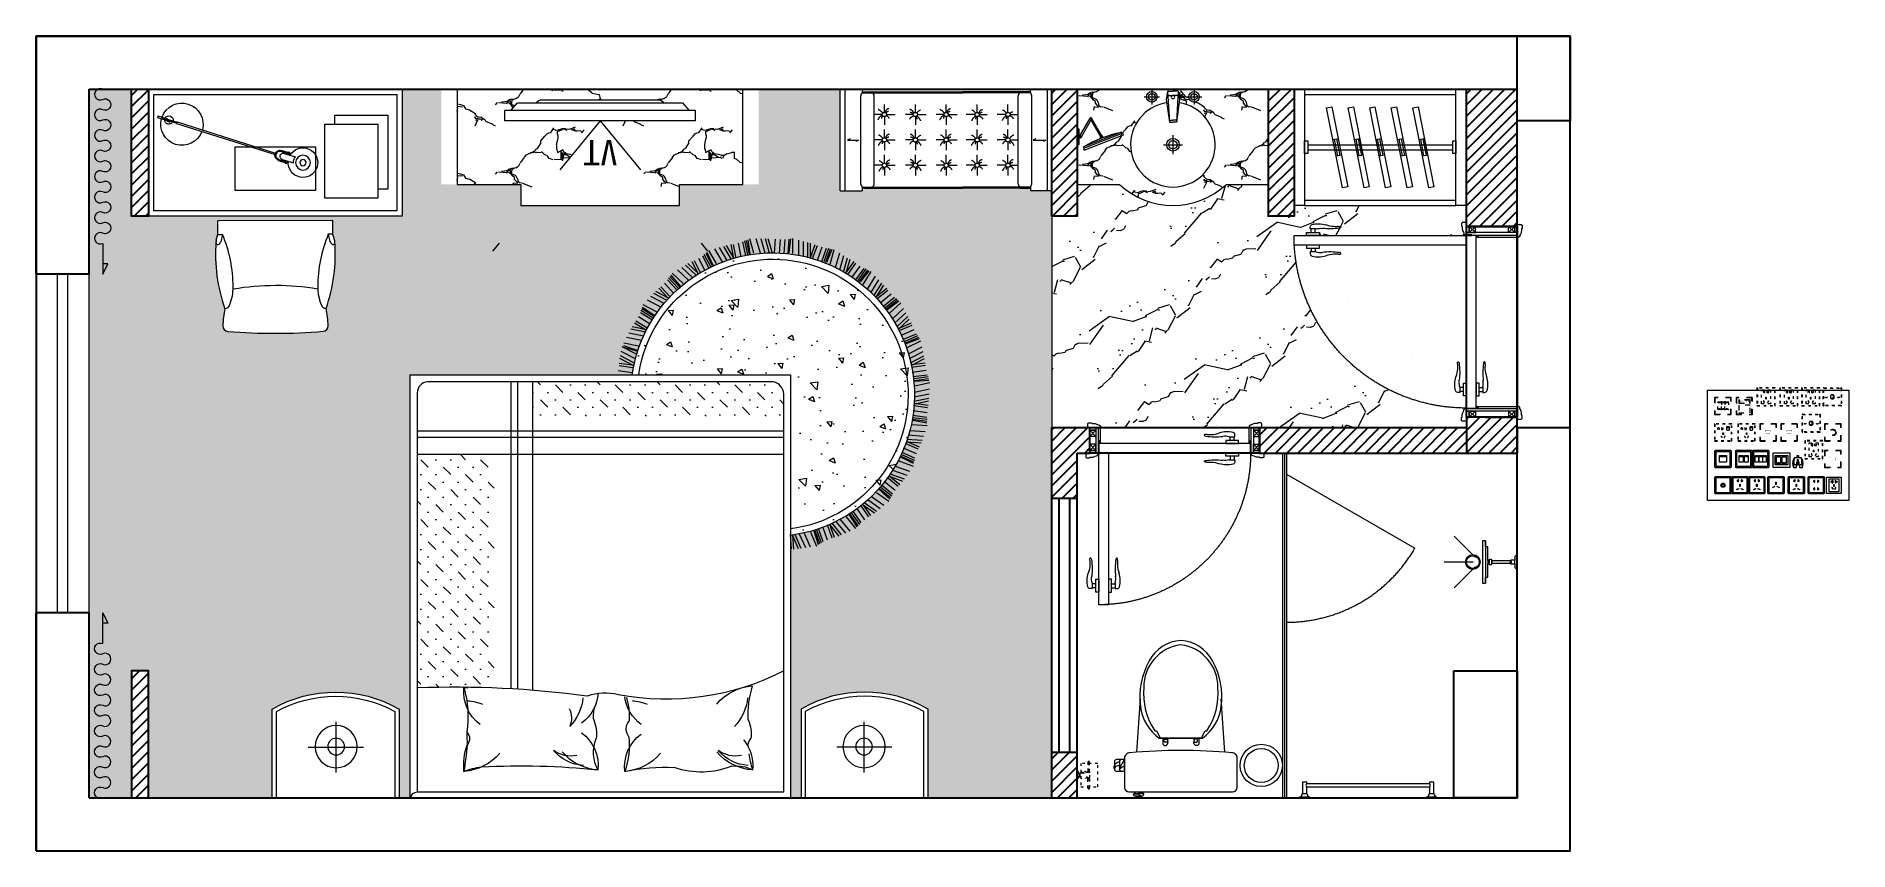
# Model space of a CAD drawing. Header units: millimetres. Extents: x 3162 to 221128, y -144913 to 11496.
# Drawn here: x 160124 to 168691, y -23712 to -19862 of the extents above; entities that cross this region are included whole.
import ezdxf
from ezdxf.enums import TextEntityAlignment as Align
from ezdxf.xclip import XClip

# ---------------------------------------------------------------- set-up
doc = ezdxf.new("R2010")
doc.units = ezdxf.units.MM
doc.header["$LTSCALE"] = 10
doc.header["$XCLIPFRAME"] = 2
for name, pattern in [('ACAD_ISO03W100', [30, 12, -18]), ('DASH', [8.89, 6.35, -2.54]), ('DOTE', [61.468, 50.8, -5.08, 0.508, -5.08]), ('HIDDEN', [9.525, 6.35, -3.175])]:
    doc.linetypes.add(name, pattern=pattern)
for name, color, linetype, lineweight in [('FC-Doorsill【门槛线】', 8, 'Continuous', 0), ('FC-Hatch【平面填充】', 250, 'Continuous', 0), ('FF-Curtain【平面窗帘】', 32, 'Continuous', 0), ('FF-Door【门】', 51, 'Continuous', 0), ('FF-Fixed【固定家具】', 30, 'Continuous', 0), ('FF-FIXT【洁具】', 31, 'Continuous', 0), ('FF-MT【门套】', 20, 'Continuous', 0), ('FF-Socket【电气】', 124, 'Continuous', 0), ('FF-Win【窗】', 132, 'Continuous', 0), ('FF-【活动成品家具】', 51, 'Continuous', 0)]:
    doc.layers.add(name, color=color, linetype=linetype, lineweight=lineweight)
doc.layers.add('WALL_NEW【新建墙体】', color=4, linetype='Continuous')
doc.layers.add('WALL【墙体】', color=7, linetype='Continuous')
doc.styles.add('ROMANTIC', font='', dxfattribs={"bigfont": 'gbcbig.shx'})
doc.styles.add('宋体', font='', dxfattribs={"width": 0.8})
doc.styles.get('ROMANTIC').set_extended_font_data('STXihei')
doc.styles.get('宋体').set_extended_font_data('SimSun')
pattern_1 = [(45, (-17235.556, 16249.696), (-26.516504, 26.516504), [])]

# ---------------------------------------------------------------- blocks, each defined once
blk = doc.blocks.new('hlw_3_1600_250')
for p, q in [((-0.5, 0.078125), (0.5, 0.078125)), ((-0.5, -0.078125), (0.5, -0.078125))]:
    blk.add_line(p, q)
at = {"linetype": 'HIDDEN', "ltscale": 15}
for p, q in [((-0.5, 0.015625), (0.5, 0.015625)), ((-0.5, -0.015625), (0.5, -0.015625))]:
    blk.add_line(p, q, dxfattribs=at)
blk = doc.blocks.new('马桶平面15')
at = {"color": 251}
for p, q in [((-164.1, 735.1), (-187.7, 735.1)), ((-182.4, 735.2), (-182.4, 743.3)), ((-175.9, 735.1), (-175.9, 743.3)), ((-168.6, 743.3), (-168.6, 735.1))]:
    blk.add_line(p, q, dxfattribs=at)
for points in [[(24.1, 519.2, -0.023855), (-216.9, 530.8, -0.42765), (-242.5, 555.3), (-242.5, 695.1, -0.382307), (-220.4, 714.9), (24.1, 714.9), (268.6, 714.9, -0.382307), (290.7, 695.1), (290.7, 555.3, -0.42765), (265.1, 530.8, -0.023855)], [(24.1, 0, -0.272339), (-125.1, 96, -0.163159), (-166.6, 310.4, -0.20934), (-78.5, 461.5), (24.1, 461.5), (126.7, 461.5, -0.20934), (214.8, 310.4, -0.163159), (173.3, 96, -0.272339)]]:
    blk.add_lwpolyline(points, format="xyb", close=True)
for points in [[(-171.3, 714.9, 0.288575), (-152.8, 725.1, 0.464141), (-158.6, 735.1), (-164.1, 735.1), (-164.1, 743.3), (-187.7, 743.3), (-187.7, 743.3), (-187.7, 735.1), (-193.2, 735.1, 0.464141), (-199, 725.1, 0.288575), (-180.5, 714.9)], [(26.7, 460.2), (121.9, 460.2), (138.7, 426.6), (147.1, 426.6, -0.17108), (199.3, 221.2, -0.383832), (24.1, 20.6, -0.383832), (-151.1, 221.2, -0.17108), (-98.9, 426.6), (-90.5, 426.6), (-73.7, 460.2), (121.9, 460.2)], [(-61.5, 462.9), (-61.5, 484.4, -1), (-38, 484.4), (-38, 480.5)], [(109.7, 462.9), (109.7, 484.4, 1), (86.2, 484.4), (86.2, 480.5)]]:
    blk.add_lwpolyline(points, format="xyb", dxfattribs=at)
for points in [[(-242.5, 617.1), (-242.5, 562.2), (-279.9, 562.2, -0.414214), (-289.9, 572.2), (-289.9, 607.1, -0.414214), (-279.9, 617.1)], [(-242.5, 617.1), (-242.5, 562.2), (-256.2, 562.2, -0.414214), (-266.2, 572.2), (-266.2, 607.1, -0.414214), (-256.2, 617.1)], [(-54.5, 475.5), (-54.5, 470.3, 0.414214), (-49.5, 465.3), (-38.7, 465.3, 0.58538), (-38.5, 470.3), (-38.5, 475.5, 0.58538), (-38.7, 480.5), (-49.5, 480.5, 0.414214)], [(102.7, 475.5), (102.7, 470.3, -0.414214), (97.7, 465.3), (86.9, 465.3, -0.58538), (86.7, 470.3), (86.7, 475.5, -0.58538), (86.9, 480.5), (97.7, 480.5, -0.414214)]]:
    blk.add_lwpolyline(points, format="xyb", close=True, dxfattribs=at)
for points in [[(-184.4, 527.9), (-167.1, 275.7)], [(232.6, 527.9), (215.3, 275.7)]]:
    blk.add_lwpolyline(points)
for centre, radius, start, end in [((-185.1, 755.7), 31.4, 242.88179, 319.14204), ((-173.5, 774.1), 53.1, 240.79773, 292.8926), ((-262.7, 600.1), 28.1, 165.59157, 262.76034), ((-267.7, 612.3), 22.8, 193.4235, 273.84122), ((-231.7, 638.1), 46.4, 221.91484, 256.44129), ((180.7, 814.1), 492.5, 204.86427, 210.76499)]:
    blk.add_arc(centre, radius, start, end, dxfattribs=at)
blk = doc.blocks.new('花洒平面')
at = {"color": 8}
for p, q in [((0, 207.8), (0, 345.7)), ((-23.2, 198.2), (-122.7, 297.6)), ((23.2, 198.2), (122.7, 297.6)), ((100, 150), (-100, 150)), ((11, 121.4), (-11, 121.4)), ((10, 139.4), (-10, 139.4)), ((9.5, 133.4), (-9.5, 133.4)), ((7.6, 138.4), (-7.5, 138.4)), ((6, 119.4), (-6, 119.4)), ((-8.5, 12), (8.5, 12)), ((-6.5, 32), (6.5, 32))]:
    blk.add_line(p, q, dxfattribs=at)
blk.add_lwpolyline([(11, 131.4, 0.992115), (11, 133.4), (9.5, 133.4, 0.130917), (7.6, 138.4), (9.5, 138.4, 0.413995), (10, 139.4), (71.3, 139.4), (71.3, 150), (100, 150), (100, 165), (-100, 165), (-100, 150), (-71.3, 150), (-71.3, 139.4), (-10, 139.4, 0.413995), (-9.5, 138.4), (-7.5, 138.4, 0.130917), (-9.5, 133.4), (-11, 133.4, 0.992115), (-11, 131.4, 0.003958), (-11, 131.4, 0.080962), (-11, 121.4, 1), (-11, 119.4), (-6, 119.4), (-6, 32), (-6.5, 32, 0.414214), (-8.5, 30), (-8.5, 12), (-21, 12, 0.261972), (-31, 7), (-31, 0), (31, 0), (31, 7, 0.261972), (21, 12), (8.5, 12), (8.5, 30, 0.414214), (6.5, 32), (6, 32), (6, 119.4), (11, 119.4, 1), (11, 121.4, 0.080962), (11, 131.4)], format="xyb")
blk.add_lwpolyline([(8.5, 30, -0.375464), (2.6, 29, 0.238002), (-2.6, 29, -0.375464), (-8.5, 30)], format="xyb", dxfattribs=at)
for radius in [35, 30]:
    blk.add_circle((0, 210), radius, dxfattribs=at)
blk = doc.blocks.new('tasklight')
at = {"color": 251}
for p, q in [((457.5, 270.3), (495.7, 282.4)), ((459, 265.6), (497.2, 277.6)), ((474.8, 265.3), (527.3, 281.8)), ((487.8, 282.5), (492.5, 284)), ((488.5, 280.1), (487.8, 282.5)), ((491.5, 270.6), (490, 275.3)), ((493.3, 281.6), (492.5, 284)), ((496.3, 272.1), (494.8, 276.8)), ((497.2, 277.6), (495.7, 282.4)), ((-25, 96.3), (440.3, 242.9)), ((-22.6, 88.7), (442.7, 235.3)), ((471.1, 227.4), (509.2, 239.4)), ((472.6, 222.7), (510.7, 234.7)), ((483.9, 236.7), (536.3, 253.2)), ((500.6, 242), (502.1, 237.2)), ((503.6, 232.4), (504.3, 230)), ((504.3, 230), (509.1, 231.5)), ((505.3, 243.5), (506.8, 238.7)), ((508.3, 233.9), (509.1, 231.5)), ((509.2, 239.4), (510.7, 234.7)), ((-96, 71.9), (-24.4, 94.4)), ((-94.8, 68), (-23.2, 90.6)), ((-71.7, 84.7), (-56.5, 89.6)), ((-55.6, 86.7), (-70.8, 81.9)), ((-57.8, 83.9), (-58.4, 85.8)), ((-55.6, 86.7), (-56.5, 89.6)), ((-22.6, 88.7), (-25, 96.3)), ((-115.6, 67.8), (-70.8, 81.9)), ((-113.2, 60.1), (-115.6, 67.8)), ((-113.2, 60.1), (-68.4, 74.3)), ((-94.8, 68), (-96, 71.9)), ((-70.8, 81.9), (-71.7, 84.7)), ((-70.8, 81.9), (-70.2, 80)), ((-69, 76.2), (-68.4, 74.3)), ((-67.4, 80.9), (-68, 82.8))]:
    blk.add_line(p, q, dxfattribs=at)
for radius in [35, 15]:
    blk.add_circle((572.3, 280.3), radius, dxfattribs=at)
for centre, radius, start, end in [((572.3, 280.3), 70, 209.85888, 185.11163), ((465, 246.5), 25, 107.48525, 287.48525), ((465, 246.5), 20, 107.48525, 287.48525), ((479.4, 251), 15, 107.48525, 287.48525), ((572.3, 280.3), 45, 178.01403, 216.95647), ((0, 100), 100, 19.7777, 195.19281), ((0, 100), 100, 199.7777, 15.19281), ((-62, 80.5), 20, 209.02221, 185.94829)]:
    blk.add_arc(centre, radius, start, end, dxfattribs=at)
blk = doc.blocks.new('海龙_04090929')
at = {"color": 0, "linetype": 'ByBlock'}
for p, q in [((271.2, -44.5, 0), (-271.2, -45.4, 0)), ((-271.1, -109.6, 0), (-271.2, -45.4, 0)), ((271.3, -108.7, 0), (271.2, -44.5, 0)), ((-278.9, -136.2, 0), (-271.1, -109.6, 0)), ((-271.1, -109.6, 0), (-250.2, -109.5, 0)), ((-271.1, -109.6, 0), (-250.2, -109.5, 0)), ((-250.2, -109.5, 0), (-258, -144.4, 0)), ((-250.2, -109.5, 0), (-258, -144.4, 0)), ((250.4, -108.6, 0), (258.3, -143.6, 0)), ((271.3, -108.7, 0), (250.4, -108.6, 0)), ((250.4, -108.6, 0), (258.3, -143.6, 0)), ((271.3, -108.7, 0), (250.4, -108.6, 0)), ((279.2, -135.3, 0), (271.3, -108.7, 0))]:
    blk.add_line(p, q, dxfattribs=at)
at = {"ltscale": 500}
blk.add_lwpolyline([(600, 577.1), (600, -22.9), (-600, -22.9), (-600, 577.1)], close=True, dxfattribs=at)
at = {"color": 251}
for points in [[(575, 552.1), (575, 2.1), (-575, 2.1), (-575, 552.1)], [(483.8, 61), (233.8, 61), (233.8, 411), (483.8, 411)], [(-189.7, 304.9), (189.7, 304.9), (189.7, 97.6), (-189.7, 97.6)]]:
    blk.add_lwpolyline(points, close=True, dxfattribs=at)
blk.add_lwpolyline([(281, 411), (281, 453.9), (531, 453.9), (531, 103.9), (483.8, 103.9)], dxfattribs=at)
at = {"color": 0, "linetype": 'ByBlock'}
for centre, radius, start, end in [((490.4, -202.2, 0), 773.1, 175.80336, 199.53273), ((-255.2, -145.3, 0), 25.4, 158.99011, 180.62502), ((-255.2, -145.3, 0), 25.4, 180.62502, 200.62672), ((-255.2, -145.3, 0), 25.4, 180.62502, 200.62672), ((-273, -152, 0), 6.35, 200.62672, 296.64596), ((-273, -152, 0), 6.35, 200.62672, 296.64596), ((-281.6, -135, 0), 25.4, 296.64596, 338.28256), ((-281.6, -135, 0), 25.4, 296.64596, 338.28256), ((-825.4, -356.4, 0), 625.9, 359.84129, 23.2355), ((-825.4, -356.4, 0), 625.9, 359.84129, 23.2355), ((826.4, -353.7, 0), 625.9, 156.94898, 180.3432), ((826.4, -353.7, 0), 625.9, 156.94898, 180.3432), ((-489.9, -203.8, 0), 773.1, 340.65176, 4.38113), ((281.9, -134.1, 0), 25.4, 201.90193, 243.53853), ((281.9, -134.1, 0), 25.4, 201.90193, 243.53853), ((273.4, -151.2, 0), 6.35, 243.53853, 339.55777), ((273.4, -151.2, 0), 6.35, 243.53853, 339.55777), ((255.5, -144.5, 0), 25.4, 359.55947, 21.19437), ((255.5, -144.5, 0), 25.4, 339.55777, 359.55947), ((255.5, -144.5, 0), 25.4, 339.55777, 359.55947), ((-411.2, -361.5, 0), 211.7, 337.8885, 0.9101), ((-411.2, -361.5, 0), 211.7, 337.8885, 0.9101), ((2.4, -1560, 0), 1208.4, 80.56409, 99.62039), ((2.4, -1560, 0), 1208.4, 80.56409, 99.62039), ((412.2, -360.1, 0), 211.7, 179.27439, 202.29599), ((412.2, -360.1, 0), 211.7, 179.27439, 202.29599), ((133.9, -545.8, 0), 381.7, 167.11391, 179.48638), ((-239.7, -435.3, 0), 25.4, 273.35663, 346.67419), ((-239.7, -435.3, 0), 25.4, 273.35663, 346.67419), ((241, -434.5, 0), 25.4, 193.5103, 266.82786), ((241, -434.5, 0), 25.4, 193.5103, 266.82786), ((-132.2, -546.2, 0), 381.7, 0.69811, 13.07057), ((-222.4, -542.6, 0), 25.4, 179.50765, 265.22035), ((-3.4, 2077, 0), 2654.1, 265.22035, 274.96413), ((224, -541.9, 0), 25.4, 274.96413, 0.67683)]:
    blk.add_arc(centre, radius, start, end, dxfattribs=at)
at = {"color": 251, "extrusion": (-2.3211e-12, 1.2757e-12, -1), "zscale": -1, "rotation": 180.1031689503806}
blk.add_blockref('tasklight', (441.3, 511.2, 0), dxfattribs=at)
blk = doc.blocks.new('1800平10108344')
h = blk.add_hatch()
h.set_pattern_fill('MUDST', color=8, scale=200, angle=45, style=0)
h.set_pattern_definition([(45, (-6314.967, -6597.646), (35.35534, 106.06602), [50, -50, 0, -50, 0, -50])])
h.paths.add_polyline_path([(814.9, -644.2, 0.325595), (864.9, -587.2), (864.9, -482.1), (-322.9, -482.1), (-322.9, -644.2)])
h.paths.add_polyline_path([(-504.8, 803.3, -0.019127), (-869.2, 802.8), (-869.2, -300.2), (-504.8, -300.2)])
h = blk.add_hatch()
h.set_pattern_fill('AR-CONC', color=8, scale=40, style=0)
h.set_pattern_definition([(50, (-6066.9, -21172.5), (286.904, -25.1009), [30, -330]), (355, (-6066.9, -21172.5), (-55.5005, 300.877), [24, -264]), (100.4514, (-6043, -21174.58), (231.4038, 275.7758), [25.496, -280.457]), (46.1842, (-6066.9, -21092.5), (426.8964, -66.2076), [45, -495]), (96.6356, (-6031.33, -21098), (373.865, 389.647), [38.244, -420.685]), (351.1842, (-6066.9, -21092.5), (373.865, 389.6474), [36, -396]), (21, (-6026.9, -21112.5), (238.7628, -161.0476), [30, -330]), (326, (-6026.9, -21112.5), (97.326, 290.06), [24, -264]), (71.4514, (-6007, -21125.9), (336.089, 129.0122), [25.496, -280.457]), (37.5, (-6066.9, -21172.49), (4.86394, 133.15754), [0, -260.8, 0, -268, 0, -265]), (7.5, (-6066.9, -21172.49), (105.2278, 157.7647), [0, -152.8, 0, -254.8, 0, -101]), (327.5, (-6156.1, -21172.49), (213.52897, -9.02195), [0, -100, 0, -312, 0, -414]), (317.5, (-6196.1, -21172.49), (233.2745, 40.042), [0, -130, 0, -207.2, 0, -294])])
h.paths.add_polyline_path([(895.8, -677.7), (147.8, -677.7, 2.020977), (895.8, 81.4)])
at = {"ltscale": 300}
for p, q in [((-1554.2, 1322.3), (1545.8, 1322.3)), ((-904.2, -677.7), (-904.2, 1322.3)), ((895.8, -677.7), (895.8, 1322.3)), ((-904.2, -677.7), (895.8, -677.7))]:
    blk.add_line(p, q, dxfattribs=at)
at = {"color": 8}
for p, q in [((-1251.8, 1203), (-1251.8, 962.6)), ((1243.4, 1203), (1243.4, 962.6)), ((-1383.4, 1082.8), (-1122.9, 1082.8)), ((1375, 1082.8), (1114.5, 1082.8)), ((-423.9, 807.2), (-423.9, -644.2)), ((-393.6, 809), (-393.6, -644.2)), ((-322.9, 814), (-322.9, -644.2)), ((899.7, 145.8), (895.5, 79.5)), ((903.8, 78.5), (932.2, 144.2)), ((910.9, 146.3), (906.7, 79.9)), ((916.7, 76.7), (945.1, 142.4)), ((937.5, 73.8), (965.9, 139.5)), ((960.2, 70.6), (988.6, 136.3)), ((989.9, 66.4), (1018.3, 132.1)), ((1027.8, 125.9), (1008.4, 61.1)), ((1034.2, 122), (1012.2, 59.2)), ((1042.9, 119.1), (1020.2, 56.7)), ((1050.7, 112.5), (1028.8, 49.7)), ((1070.9, 103.7), (1048.9, 40.9)), ((1093.2, 95), (1071.3, 32.2)), ((1104.1, 92.4), (1082.2, 29.6)), ((1079, 29), (1124.1, 84.6)), ((1090.9, 23.8), (1136, 79.4)), ((1110.1, 15.4), (1155.2, 71)), ((1131.2, 6.2), (1176.3, 61.8)), ((1158.6, -5.8), (1203.7, 49.8)), ((1211.2, 41.2), (1175, -15.9)), ((1216.2, 35.7), (1178.2, -18.8)), ((1223.9, 30.6), (1185.2, -23.4)), ((1229.7, 22.1), (1191.6, -32.4)), ((1246.7, 8.2), (1208.6, -46.3)), ((1265.8, -6.2), (1227.8, -60.7)), ((1234.4, -65.9), (1292.8, -24.5)), ((1275.6, -11.6), (1237.6, -66.1)), ((1244.4, -74.1), (1302.8, -32.7)), ((1260.6, -87.4), (1319.1, -46)), ((1278.4, -101.9), (1336.8, -60.5)), ((1301.6, -120.9), (1360, -79.5)), ((1364.9, -89.8), (1314.6, -135)), ((1368.3, -96.5), (1316.9, -138.7)), ((1374.3, -103.4), (1322.4, -145)), ((1377.5, -113.1), (1326.2, -155.4)), ((1390.2, -131.1), (1338.8, -173.4)), ((1404.7, -150.2), (1353.4, -192.4)), ((1412.7, -158), (1361.3, -200.3)), ((1358.3, -199.2), (1425.8, -175.1)), ((1365.8, -209.8), (1433.2, -185.7)), ((1377.8, -227), (1445.3, -202.9)), ((1391, -245.8), (1458.4, -221.7)), ((1408.2, -270.3), (1475.6, -246.2)), ((864.9, -300.2), (-869.2, -300.2)), ((1477.6, -257.4), (1417, -287.4)), ((1479, -264.7), (1418.2, -291.5)), ((1483, -273.1), (1421.8, -299.1)), ((1483.5, -283.3), (1422.6, -310.1)), ((1490.8, -304), (1429.9, -330.8)), ((1499.7, -326.3), (1438.8, -353.1)), ((1505.2, -336), (1444.4, -362.8)), ((864.9, -381.1), (-869.2, -381.1)), ((864.9, -411.4), (-869.2, -411.4)), ((1441.8, -360.9), (1513.2, -355.9)), ((1446.1, -373.2), (1517.5, -368.2)), ((1453, -393), (1524.4, -388)), ((1460.7, -414.7), (1532.1, -409.7)), ((1470.6, -442.9), (1542, -437.9)), ((1539.5, -475.7), (1473.7, -485.1)), ((1540.9, -449.2), (1474.4, -461.7)), ((1540.3, -456.7), (1474.5, -466.1)), ((1541, -497.7), (1475.1, -507.1)), ((1541.8, -465.7), (1475.9, -474.3)), ((1543.5, -521.5), (1477.7, -530.9)), ((1478.4, -539.3), (1548.5, -553.7)), ((1479.3, -552.2), (1549.4, -566.7)), ((1546.2, -532.4), (1480.4, -541.8)), ((1480.6, -573.1), (1550.8, -587.6)), ((1482.1, -596.1), (1552.3, -610.5)), ((1541.6, -676.2), (1475.7, -667.5)), ((1546.5, -667.1), (1480.7, -657.6)), ((1547.5, -658), (1481.6, -649.3)), ((1550, -651), (1482.7, -645.1)), ((1484.1, -626), (1554.2, -640.4)), ((81.3, -697.7), (147.2, -689)), ((85.2, -721.3), (151.1, -712.6)), ((85.5, -732.5), (151.4, -723.8)), ((152.7, -720.8), (89.1, -753.7)), ((155.4, -733.5), (91.7, -766.4)), ((159.7, -754.1), (96.1, -786.9)), ((1458.6, -754.1), (1522.2, -786.9)), ((1463, -733.5), (1526.6, -766.4)), ((1465.6, -720.8), (1529.3, -753.7)), ((1532.8, -732.5), (1466.9, -723.8)), ((1533.1, -721.3), (1467.2, -712.6)), ((1537.1, -697.7), (1471.2, -689)), ((164.4, -776.5), (100.8, -809.4)), ((106.7, -808.4), (168.6, -790.7)), ((107.2, -815.8), (171.3, -794.4)), ((177.6, -812.5), (107.5, -827.2)), ((191.3, -839.2), (121.2, -853.9)), ((1489.5, -869.7), (1428.4, -843.6)), ((1496.7, -862.4), (1435.9, -835.4)), ((1500.1, -853.8), (1439, -827.7)), ((1504.4, -847.8), (1441.2, -823.9)), ((1447.7, -805.9), (1511.3, -838.7)), ((1453.9, -776.5), (1517.5, -809.4)), ((201.8, -859.6), (131.8, -874.3)), ((211.4, -878.3), (141.3, -893)), ((217.4, -889.8), (147.3, -904.5)), ((157.9, -923.1), (214.5, -888.3)), ((164.7, -932), (221.3, -897.2)), ((176.6, -952.9), (233.2, -918)), ((186.6, -972.4), (243.2, -937.6)), ((1388.6, -922.3), (1441, -971.1)), ((1398.3, -903.8), (1450.7, -952.5)), ((1404.3, -892.2), (1456.7, -941)), ((1465.8, -921.6), (1404.7, -895.4)), ((1469.2, -910.9), (1408, -884.8)), ((1479.4, -889.2), (1418.2, -863)), ((188.5, -982.5), (245.6, -948.4)), ((193.5, -990.2), (250.1, -955.4)), ((196, -997.3), (251.9, -959.3)), ((262.9, -975.1), (199.4, -1008.1)), ((283.3, -997), (219.8, -1030.1)), ((298.9, -1013.9), (235.4, -1046.9)), ((1372.1, -1058.1), (1320.3, -1016.4)), ((1387.2, -1042.1), (1335.4, -1000.4)), ((1396, -1036.9), (1344.8, -994.6)), ((1401.6, -1029.6), (1349.8, -987.9)), ((1407.4, -1024.9), (1352.9, -984.9)), ((1364.1, -969.3), (1416.5, -1018)), ((1378, -942.7), (1430.4, -991.5)), ((313.2, -1029.2), (249.7, -1062.3)), ((322, -1038.8), (258.5, -1071.8)), ((273.8, -1086.9), (318.9, -1038.1)), ((282.7, -1093.6), (327.8, -1044.8)), ((299.8, -1110.5), (344.9, -1061.6)), ((314.7, -1126.6), (359.8, -1077.8)), ((319.3, -1135.8), (365, -1087.5)), ((326.2, -1141.8), (371.3, -1093)), ((330.4, -1148), (374.1, -1096.3)), ((388.9, -1108.5), (336.7, -1157.5)), ((1239.5, -1104.1), (1276.8, -1165.2)), ((1260.1, -1082.2), (1297.4, -1143.3)), ((1275.8, -1065.5), (1313.1, -1126.6)), ((1290.2, -1050.2), (1327.5, -1111.3)), ((1350.4, -1085.6), (1298.6, -1043.9)), ((1299, -1040.7), (1336.4, -1101.8)), ((1356.4, -1076.2), (1304.6, -1034.5)), ((414.4, -1124.2), (362.2, -1173.1)), ((434, -1136.2), (381.8, -1185.1)), ((451.9, -1147.1), (399.7, -1196.1)), ((463, -1153.9), (410.8, -1202.9)), ((429.5, -1213.3), (459.8, -1154.1)), ((439.9, -1217.3), (470.2, -1158.1)), ((460.9, -1229), (491.2, -1169.8)), ((479.6, -1240.5), (509.9, -1181.3)), ((486.5, -1248.1), (517.5, -1189.3)), ((494.8, -1252.1), (525.1, -1192.9)), ((500.5, -1256.8), (528.6, -1195.3)), ((1108.9, -1184.8), (1128.3, -1253.7)), ((1128.5, -1172.9), (1148, -1241.8)), ((1146.5, -1162), (1165.9, -1230.9)), ((1194.9, -1212.4), (1156.3, -1158.3)), ((1157.6, -1155.3), (1177, -1224.2)), ((1203.3, -1205), (1164.7, -1150.9)), ((1223.3, -1191.7), (1184.7, -1137.6)), ((1242.1, -1180.4), (1203.5, -1126.3)), ((1252, -1177.8), (1214.1, -1123.2)), ((1259.4, -1172.3), (1220.8, -1118.2)), ((1266.3, -1169.4), (1224.6, -1116.1)), ((546.2, -1203.1), (509.1, -1264.3)), ((575, -1211.3), (537.9, -1272.5)), ((597.1, -1217.5), (560, -1278.7)), ((617.3, -1223.2), (580.2, -1284.5)), ((629.8, -1226.8), (592.7, -1288)), ((613.6, -1293), (626.8, -1227.8)), ((624.7, -1294.1), (637.9, -1228.9)), ((648.1, -1299.6), (661.2, -1234.5)), ((669.2, -1305.6), (682.4, -1240.5)), ((677.9, -1311.1), (691.9, -1246.1)), ((686.9, -1312.7), (700.1, -1247.6)), ((693.7, -1315.7), (704.2, -1248.9)), ((723.2, -1251.7), (704, -1320.6)), ((753.2, -1251.8), (734, -1320.7)), ((776.1, -1251.8), (756.9, -1320.8)), ((797.1, -1251.9), (777.9, -1320.9)), ((810.1, -1251.9), (790.9, -1320.9)), ((823.3, -1318.1), (818.5, -1251.8)), ((847.3, -1317.2), (842.4, -1250.9)), ((869.3, -1317.2), (864.4, -1250.9)), ((888.3, -1319.3), (883.4, -1253)), ((895.6, -1320.4), (887.7, -1253.2)), ((906.7, -1250.7), (906.9, -1322.3)), ((935.6, -1242.7), (935.7, -1314.3)), ((957.8, -1236.6), (957.9, -1308.2)), ((978, -1231), (978.1, -1302.6)), ((1011, -1292.5), (988.4, -1230)), ((990.5, -1227.5), (990.6, -1299.1)), ((1021.1, -1287.6), (998.5, -1225.1)), ((1043.9, -1280.3), (1021.3, -1217.8)), ((1065.1, -1274.4), (1042.5, -1211.9)), ((1075.4, -1274.6), (1053.6, -1211.8)), ((1083.9, -1271.3), (1061.3, -1208.8)), ((1091.3, -1270.3), (1065.6, -1207.8)), ((1083.2, -1200.3), (1102.6, -1269.2))]:
    blk.add_line(p, q, dxfattribs=at)
at = {"ltscale": 300}
for points in [[(-1554.2, 1322.3), (-1554.2, 902.3, 0.266667), (-954.2, 902.3), (-954.2, 1322.3)], [(1545.8, 1322.3), (1545.8, 902.3, -0.266667), (945.8, 902.3), (945.8, 1322.3)]]:
    blk.add_lwpolyline(points, format="xyb", dxfattribs=at)
at = {"color": 8}
for points in [[(-1534.2, 1322.3), (-1534.2, 914, 0.256108), (-974.2, 914), (-974.2, 1322.3)], [(-899.2, 1322.3, 0.39642), (-869.2, 1294), (-4.2, 1294), (864.9, 1294)], [(864.9, 1294), (864.9, -587.2, -0.325595), (814.9, -644.2), (-819.2, -644.2, -0.382387), (-869.2, -591.9), (-869.2, 1294)], [(1525.8, 1322.3), (1525.8, 914, -0.256108), (965.8, 914), (965.8, 1322.3)], [(864.9, 722.6, 0.165988), (82.3, 834.8, -0.137674), (-65, 841.2, -0.042319), (-869.2, 802.8)]]:
    blk.add_lwpolyline(points, format="xyb", dxfattribs=at)
for centre, radius in [((-1251.8, 1080), 99.6), ((-1251.8, 1080), 39.6), ((1243.4, 1080), 99.6), ((1243.4, 1080), 39.6)]:
    blk.add_circle(centre, radius, dxfattribs=at)
for centre, radius, start, end in [((474.2, 812.6), 387.8, 68.20259, 108.9817), ((-340.6, 1171.8), 308.5, 175.30484, 198.69419), ((-665.1, 952.7), 245, 40.4189, 85.9871), ((-535.3, 1469.5), 294.8, 247.51785, 264.26696), ((-2263.4, 935.8), 1636.4, 4.80985, 9.18918), ((-376.8, 4551.3), 3380.3, 266.81337, 276.16021), ((-68.9, 965.7), 204.1, 94.0129, 139.5811), ((-140.4, 979.3), 145.5, 79.82604, 125.26665), ((3.1, 946.1), 245, 94.0129, 139.5811), ((-207.4, 1170.5), 194.3, 306.5711, 5.88998), ((141.7, 1106.9), 176.7, 151.77364, 201.69827), ((305.4, 1177.1), 194.3, 174.11002, 233.4289), ((293.9, 2033.7), 856.1, 257.74383, 273.62843), ((95, 952.7), 245, 40.4189, 85.9871), ((-245.1, 1072.8), 378.3, 353.49469, 19.18669), ((733.7, 946.1), 245, 94.0129, 139.5811), ((709.6, 965.7), 204.1, 94.0129, 139.5811), ((638.1, 979.3), 145.5, 79.82604, 125.26665), ((641, 1327.3), 156.3, 261.59582, 298.90918), ((523.3, 1170.5), 194.3, 333.73715, 5.88998), ((1212.6, 1044.5), 517, 163.60457, 172.3273), ((-665.8, 1043), 44.6, 314.4736, 42.17134), ((-2993.9, 1118.7), 2361.8, 357.39054, 358.88764), ((-189.2, 1019.5), 168.1, 337.01696, 7.53676), ((173.9, 996.3), 54.7, 142.08329, 220.902), ((523.3, 1170.5), 194.3, 320.94042, 333.73715), ((741.5, 1073), 45.9, 165.35061, 223.26844), ((541.4, 1019.5), 168.1, 337.01696, 7.53676), ((-454.7, 819.7), 194.3, 126.5711, 185.88998), ((-1124.4, 936.2), 495.6, 344.0243, 8.70709), ((-235.6, 945.6), 96.2, 331.37164, 24.1267), ((-309, 828.4), 224.6, 5.35766, 44.16478), ((-207.4, 813.1), 194.3, 4.31813, 53.4289), ((148.3, 938.6), 183.4, 175.22328, 196.23004), ((305.4, 819.7), 194.3, 126.5711, 172.36406), ((-196.7, 940), 329.9, 343.79543, 3.55541), ((469.5, 828.4), 224.6, 5.35766, 44.16478), ((1150.8, 929.9), 455.2, 176.98015, 197.47897), ((-648.8, 1100.6), 238.3, 274.48364, 291.935), ((129.7, 1100.6), 238.3, 274.48364, 291.935), ((733.7, 1037.5), 245, 220.4189, 265.9871), ((-384.6, -967.5), 1786.8, 97.85852, 98.47626), ((-665.1, 1044.1), 245, 274.0129, 278.34166), ((811.5, -583.5), 640.3, 188.46037, 82.43182)]:
    blk.add_arc(centre, radius, start, end, dxfattribs=at)
at = {"ltscale": 300}
blk.add_arc((811.5, -583.5), 670.3, 188.07911, 82.77241, dxfattribs=at)
blk = doc.blocks.new('DOORBLK101')
blk.add_line((-0.5, 0), (0, 0.866))
at = {"color": 8, "linetype": 'HIDDEN', "ltscale": 10}
blk.add_arc((-0.5, 0), 1, 0, 60, dxfattribs=at)
blk = doc.blocks.new('hlw_3_1200_120')
for p, q in [((-0.5, 0.05), (0.5, 0.05)), ((-0.5, -0.05), (0.5, -0.05))]:
    blk.add_line(p, q)
at = {"linetype": 'HIDDEN', "ltscale": 15}
for p, q in [((-0.5, 0.0208), (0.5, 0.0208)), ((-0.5, -0.0208), (0.5, -0.0208))]:
    blk.add_line(p, q, dxfattribs=at)
blk = doc.blocks.new('贵妃椅22')
for p, q in [((100, 0), (100, 600)), ((100, 600), (229, 600)), ((127, 600), (127, 0)), ((229, 600), (229, 585)), ((229, 585), (229, 585)), ((229, 585), (825, 585)), ((229, 585), (229, 576)), ((234, 579), (288, 579)), ((245, 579), (825, 579)), ((1224, 585), (825, 585)), ((1165, 579), (825, 579)), ((1218, 579), (1165, 579)), ((1350, 600), (1224, 600)), ((1224, 585), (1224, 600)), ((1224, 585), (1224, 585)), ((1224, 585), (1224, 576)), ((1323, 600), (1323, 0)), ((1350, 0), (1350, 600)), ((243, 15), (825, 15)), ((245, 21), (825, 21)), ((1165, 21), (825, 21)), ((1224, 15), (825, 15)), ((1218, 21), (1165, 21)), ((1224, 24), (1224, 15)), ((1224, 15), (1224, 0)), ((100, 0), (229, 0)), ((1350, 0), (1224, 0))]:
    blk.add_line(p, q)
at = {"color": 8, "ltscale": 150}
for p, q in [((221, 39), (221, 561)), ((301, 39), (301, 561)), ((1152, 39), (1152, 561)), ((1232, 39), (1232, 561)), ((159, 307), (143, 299)), ((143, 299), (208, 299)), ((208, 299), (192, 290)), ((1256, 307), (1240, 299)), ((1240, 299), (1315, 299)), ((1315, 299), (1299, 290))]:
    blk.add_line(p, q, dxfattribs=at)
at = {"color": 8, "linetype": 'HIDDEN', "ltscale": 150}
for p, q in [((349, 450), (305, 450)), ((361, 462), (361, 510)), ((361, 437), (361, 389)), ((374, 450), (425, 450)), ((531, 450), (485, 450)), ((544, 462), (544, 510)), ((544, 437), (544, 389)), ((556, 450), (607, 450)), ((714, 450), (667, 450)), ((726, 462), (726, 510)), ((726, 437), (726, 389)), ((739, 450), (790, 450)), ((896, 450), (845, 450)), ((909, 462), (909, 510)), ((909, 437), (909, 389)), ((921, 450), (968, 450)), ((1079, 450), (1028, 450)), ((1091, 462), (1091, 510)), ((1091, 437), (1091, 389)), ((1104, 450), (1148, 450)), ((361, 312), (361, 361)), ((544, 312), (544, 361)), ((726, 312), (726, 361)), ((909, 312), (909, 361)), ((1091, 312), (1091, 361)), ((349, 300), (305, 300)), ((361, 287), (361, 239)), ((374, 300), (425, 300)), ((531, 300), (485, 300)), ((544, 287), (544, 239)), ((556, 300), (607, 300)), ((714, 300), (667, 300)), ((726, 287), (726, 239)), ((739, 300), (790, 300)), ((896, 300), (845, 300)), ((909, 287), (909, 239)), ((921, 300), (968, 300)), ((1079, 300), (1028, 300)), ((1091, 287), (1091, 239)), ((1104, 300), (1148, 300)), ((349, 150), (305, 150)), ((361, 163), (361, 211)), ((361, 138), (361, 90)), ((374, 150), (425, 150)), ((531, 150), (485, 150)), ((544, 163), (544, 211)), ((544, 138), (544, 90)), ((556, 150), (607, 150)), ((714, 150), (667, 150)), ((725, 138), (725, 90)), ((726, 163), (726, 211)), ((739, 150), (790, 150)), ((896, 150), (845, 150)), ((909, 163), (909, 211)), ((909, 138), (909, 90)), ((921, 150), (968, 150)), ((1079, 150), (1028, 150)), ((1091, 163), (1091, 211)), ((1091, 138), (1091, 90)), ((1104, 150), (1148, 150))]:
    blk.add_line(p, q, dxfattribs=at)
at = {"linetype": 'HIDDEN', "ltscale": 150}
for p, q in [((229, 24), (229, 15)), ((243, 15), (229, 15)), ((229, 15), (229, 0)), ((234, 21), (288, 21))]:
    blk.add_line(p, q, dxfattribs=at)
for points in [[(234, 585), (234, 585), (288, 585)], [(1218, 585), (1218, 585), (1165, 585)], [(1165, 15), (1165, 15), (1218, 15)]]:
    blk.add_lwpolyline(points)
blk.add_lwpolyline([(288, 15), (288, 15), (234, 15)], dxfattribs=at)
at = {"color": 8, "linetype": 'HIDDEN', "ltscale": 150}
for centre in [(361, 450), (544, 450), (726, 450), (909, 450), (1091, 450), (361, 300), (544, 300), (726, 300), (909, 300), (1091, 300), (361, 150), (544, 150), (726, 150), (909, 150), (1091, 150)]:
    blk.add_circle(centre, 12.5, dxfattribs=at)
at = {"color": 8, "ltscale": 150}
for centre, start, end in [((241, 560), 110.2225, 178.8395), ((281, 560), 1.1605, 69.7775), ((1172, 560), 110.2225, 178.8395), ((1211, 560), 1.1605, 69.7775), ((1172, 40), 181.1605, 249.7775), ((1211, 40), 290.2225, 358.8395)]:
    blk.add_arc(centre, 20.1, start, end, dxfattribs=at)
for centre, radius, start, end in [((235, 582), 3.24, 111.9991, 248.0009), ((287, 582), 3.03, 278.6164, 81.3836), ((1165, 582), 3.03, 98.6164, 261.3836), ((1217, 582), 3.24, 291.9991, 68.0009), ((1217, 18), 3.38, 297.5622, 62.4378)]:
    blk.add_arc(centre, radius, start, end)
at = {"color": 8, "linetype": 'HIDDEN', "ltscale": 150}
for centre, radius, start, end in [((364, 403), 44.6, 109.3862, 160.2225), ((293, 411), 75.5, 38.7826, 66.1947), ((364, 427), 19.7, 131.0371, 180.2276), ((390, 459), 25.2, 96.8606, 173.3873), ((391, 436), 32.3, 100.3351, 132.5443), ((362, 413), 31.4, 26.9285, 71.7471), ((537, 408), 31.4, 101.2702, 153.0715), ((509, 454), 25.2, 6.6127, 83.1394), ((508, 431), 32.3, 45.2011, 79.6649), ((534, 422), 20.2, 0.0573, 44.8765), ((591, 431), 47.7, 110.1645, 149.5653), ((534, 398), 44.6, 19.79, 67.6956), ((729, 403), 44.4, 108.8945, 160.2612), ((665, 424), 60.6, 33.1364, 67.7212), ((729, 427), 19.6, 130.1019, 180.3339), ((755, 459), 25.2, 96.8606, 173.3873), ((755, 436), 32.3, 100.3351, 132.3103), ((731, 412), 31.4, 26.9285, 78.7298), ((918, 398), 44.6, 112.3044, 160.21), ((861, 431), 47.7, 30.4347, 69.8355), ((919, 422), 20.2, 135.1235, 179.9427), ((944, 454), 25.2, 96.8606, 173.3873), ((945, 431), 32.3, 100.3351, 134.7989), ((916, 408), 31.4, 26.9285, 78.7298), ((1099, 400), 44.6, 112.3044, 160.21), ((1042, 432), 47.7, 33.0642, 69.8355), ((1100, 424), 20.2, 135.1235, 179.9427), ((1093, 407), 35.9, 28.5639, 77.2041), ((1126, 433), 32.3, 100.3351, 134.7989), ((310, 284), 47.7, 30.4347, 69.8355), ((393, 308), 25.2, 96.8606, 173.3873), ((511, 307), 25.2, 6.6127, 83.1394), ((593, 283), 47.7, 110.1645, 149.5653), ((676, 284), 47.7, 30.4347, 69.8355), ((758, 307), 25.2, 96.8606, 173.3873), ((859, 283), 47.7, 30.4347, 69.8355), ((942, 307), 25.2, 96.8606, 173.3873), ((1059, 307), 25.2, 6.6127, 83.1394), ((1142, 284), 47.7, 110.1645, 149.5653), ((367, 252), 44.6, 112.3044, 160.21), ((368, 276), 20.2, 135.1235, 179.9427), ((393, 285), 32.3, 100.3351, 134.7989), ((365, 262), 31.4, 26.9285, 78.7298), ((539, 261), 31.4, 101.2702, 153.0715), ((510, 284), 32.3, 45.2011, 79.6649), ((536, 275), 20.2, 0.0573, 44.8765), ((536, 251), 44.6, 19.79, 67.6956), ((733, 252), 44.6, 112.3044, 160.21), ((733, 276), 20.2, 135.1235, 179.9427), ((759, 284), 32.3, 100.3351, 134.7989), ((730, 262), 31.4, 26.9285, 78.7298), ((916, 251), 44.6, 112.3044, 160.21), ((917, 275), 20.2, 135.1235, 179.9427), ((942, 284), 32.3, 100.3351, 134.7989), ((913, 261), 31.4, 26.9285, 78.7298), ((1087, 262), 31.4, 101.2702, 153.0715), ((1058, 284), 32.3, 45.2011, 79.6649), ((1084, 276), 20.2, 0.0573, 44.8765), ((1085, 252), 44.6, 19.79, 67.6956), ((371, 100), 44.6, 112.3044, 160.21), ((296, 101), 82.6, 44.6784, 65.6546), ((367, 124), 16.1, 119.5243, 182.9039), ((396, 155), 25.2, 96.8606, 173.3873), ((361, 104), 40.3, 29.8041, 75.717), ((397, 132), 32.3, 100.3351, 134.7989), ((539, 112), 31.4, 101.2702, 153.0715), ((511, 158), 25.2, 6.6127, 83.1394), ((510, 135), 32.3, 45.2011, 79.6649), ((536, 126), 20.2, 0.0573, 44.8765), ((594, 134), 47.7, 110.1645, 149.5653), ((537, 102), 44.6, 19.79, 67.6956), ((735, 100), 44.6, 112.9635, 160.21), ((678, 132), 47.7, 34.4668, 69.8355), ((736, 124), 20.2, 135.1235, 179.9427), ((761, 156), 25.2, 96.8606, 173.3873), ((727, 105), 38.5, 29.3365, 76.332), ((761, 133), 32.3, 100.3351, 134.7989), ((916, 102), 44.6, 112.3044, 160.21), ((859, 134), 47.7, 30.4347, 69.8355), ((916, 126), 20.2, 135.1235, 179.9427), ((941, 158), 25.2, 96.8606, 173.3873), ((942, 135), 32.3, 100.3351, 134.7989), ((913, 112), 31.4, 26.9285, 78.7298), ((1100, 102), 44.6, 114.1123, 160.21), ((1044, 137), 44.5, 30.4146, 70.5571), ((1099, 126), 18.8, 134.7158, 180.8182), ((1125, 158), 25.2, 96.8606, 173.3873), ((1098, 113), 30.1, 26.3241, 84.5443), ((1127, 131), 36.2, 101.2816, 134.234), ((241, 40), 20.1, 181.1605, 249.7775), ((281, 40), 20.1, 290.2225, 358.8395)]:
    blk.add_arc(centre, radius, start, end, dxfattribs=at)
at = {"linetype": 'HIDDEN', "ltscale": 150}
for centre, radius, start, end in [((236, 18), 3.38, 117.5622, 242.4378), ((287, 18), 3.04, 279.6337, 80.3663), ((1165, 18), 3.04, 99.6337, 260.3663)]:
    blk.add_arc(centre, radius, start, end, dxfattribs=at)
blk = doc.blocks.new('洗手台40')
at = {"color": 8}
for p, q in [((231.3, 300), (158.3, 300)), ((194.8, 336.5), (194.8, 263.5)), ((13.8, 200), (-76.3, 200)), ((-31.3, 245.1), (-31.3, 154.9)), ((182.2, 231.4), (74.6, 216.7)), ((221.1, 225), (74.6, 216.7)), ((74.6, 216.7), (74.6, 200)), ((74.6, 183.3), (74.6, 200)), ((221.1, 175), (74.6, 183.3)), ((182.2, 168.6), (74.6, 183.3)), ((84.7, 217.2), (84.7, 200)), ((84.7, 182.8), (84.7, 200)), ((221.1, 225), (182.2, 231.4)), ((221.1, 175), (182.2, 168.6)), ((201.4, 223.9), (201.4, 200)), ((201.4, 176.1), (201.4, 200)), ((221.1, 225), (221.1, 200)), ((221.1, 175), (221.1, 200)), ((231.3, 100), (158.3, 100)), ((194.8, 136.5), (194.8, 63.5))]:
    blk.add_line(p, q, dxfattribs=at)
for centre, radius in [((194.8, 300), 25), ((194.8, 300), 15), ((-31.3, 200), 30), ((-31.3, 200), 20), ((194.8, 100), 25), ((194.8, 100), 15)]:
    blk.add_circle(centre, radius, dxfattribs=at)
blk.add_arc((-31.3, 200), 200, 8.42379, 351.57621)
for centre, start, end in [((194, 201.2), 350.52523, 189.47477), ((194, 198.8), 170.52523, 9.47477)]:
    blk.add_arc(centre, 7.19, start, end, dxfattribs=at)
blk = doc.blocks.new('海龙工具_液晶电视')
at = {"color": 251, "linetype": 'ACAD_ISO03W100', "ltscale": 2.5}
for q in [(-507.9, 716), (507.9, 716)]:
    blk.add_line((0, 100), q, dxfattribs=at)
blk.add_line((-450, 50), (450, 50))
at = {"color": 251}
blk.add_line((-300, 15), (300, 15), dxfattribs=at)
blk.add_lwpolyline([(-450, 50), (450, 50), (450, 100), (-450, 100)], close=True)
blk.add_lwpolyline([(-420, 50), (-390, 15), (-300, 15, 0.267949), (-274, 0), (274, 0, 0.267949), (300, 15), (390, 15), (420, 50)], format="xyb")
at = {"color": 250, "style": 'ROMANTIC', "text_generation_flag": 6}
blk.add_text('TV', height=120, rotation=180, dxfattribs=at).set_placement((0.8, 250.3), align=Align.MIDDLE)
blk = doc.blocks.new('液晶电视')
at = {"ltscale": 4}
blk.add_blockref('海龙工具_液晶电视', (0, 0), dxfattribs=at)
blk = doc.blocks.new('海龙_05060884')
at = {"layer": 'FF-【活动成品家具】'}
h = blk.add_hatch(dxfattribs=at)
h.set_pattern_fill('AA大理石深SC800', color=8, scale=700, pattern_type=2)
h.set_pattern_definition([(177.769103, (2569207.35, -1702093.014), (-700.00002183, -2.69e-05), [40.03034, -8366.3405]), (28.1136392, (2569187.35, -1702055.616), (700.0000028, 327.23196765), [26.45461, -5529.00824]), (76.6298055, (2569187.35, -1702002.636), (-1.05e-05, 327.2319275), [14.41496, -3012.71901]), (106.992819, (2569190.68, -1701979.26), (6.7e-06, 327.2319222), [11.40566, -2383.78875]), (21.8355897, (2569187.35, -1701955.89), (699.99999517, 327.2319006), [25.13679, -5253.58526]), (17.3096175, (2569190.68, -1701949.66), (700.0000145, 327.231969), [10.47438, -2189.14444]), (162.690382, (2569167.35, -1702091.46), (-700.0000325, 327.231908), [20.94876, -2178.67006]), (125.490837, (2569147.35, -1702085.22), (-4.3e-05, 327.231901), [17.22434, -1188.48149]), (162.690382, (2569137.35, -1702071.2), (-700.0000325, 327.231908), [10.47438, -2189.14444]), (136.925518, (2569127.35, -1702068.08), (-2e-05, 327.23191), [22.8165, -935.47517]), (3.3442344, (2569084.018, -1702054.058), (700.000013, 4.667e-05), [26.71214, -5582.84048]), (10.5914065, (2569067.35, -1702057.174), (1400.000031, 327.2319727), [16.95554, -3543.70772]), (0, (2569057.35, -1702057.17), (700, 327.23194), [10, -689.99994]), (103.370194, (2569187.35, -1702055.616), (-5.48e-05, 327.2319113), [14.41489, -3012.71901]), (90, (2569184, -1702041.6), (700, -4e-14), [10.90773, -316.32419]), (90, (2569184, -1702030.7), (700, -4e-14), [10.90773, -316.32419]), (78.995121, (2569184.02, -1702019.776), (-2.72e-05, 327.2319559), [17.46185, -3649.52189]), (90, (2569187.35, -1701968.35), (700, -4e-14), [12.46598, -314.76592]), (6.6658365, (2569177.35, -1701951.21), (699.9999705, 1.27e-05), [13.42411, -2805.63262]), (160.679045, (2569177.35, -1701951.21), (-699.9999937, 327.231933), [14.12908, -2952.97835]), (47.485996, (2568894.02, -1702156.9), (700.0000005, 654.4639248), [14.79793, -3092.76646]), (6.1571803, (2568904.018, -1702145.995), (2800.00001973, 327.23192843), [43.58473, -9109.2134]), (31.9352432, (2568947.35, -1702141.32), (699.9999716, 327.2319319), [11.78345, -2462.74511]), (19.3209546, (2568957.35, -1702135.09), (699.999996, 327.2319281), [14.12908, -2952.97835]), (8.8568723, (2568970.68, -1702130.41), (699.9999635, 5.46e-05), [20.24134, -2105.10111]), (30.29957, (2568990.684, -1702127.295), (700.0000166, 327.2319738), [15.44284, -3227.55244]), (61.8626245, (2569004.02, -1702119.5), (-3.7e-05, 327.231936), [14.13664, -1470.21231]), (52.9473395, (2569010.684, -1702107.038), (700.00000455, 981.6958246), [33.192334, -6937.19747]), (51.263996, (2569030.684, -1702080.55), (699.999997, 981.6958529), [15.98128, -3340.08304]), (25.054876, (2569040.68, -1702068.08), (700, -3e-06), [36.79571, -735.91427]), (47.485996, (2569074.02, -1702052.5), (700.0000005, 654.4639248), [14.79793, -3092.76646]), (31.9352432, (2569084.02, -1702041.59), (699.9999716, 327.2319319), [11.78345, -2462.74511]), (56.6470201, (2569094.018, -1702035.36), (700.0000012, 981.6958188), [24.25143, -5068.55181]), (90, (2569107.35, -1702015.1), (700, -4e-14), [15.582476, -311.64945]), (47.485996, (2569107.35, -1701999.52), (700.0000005, 654.4639248), [29.59586, -3077.96853]), (47.485996, (2569127.35, -1701977.704), (700.0000005, 654.4639248), [14.79793, -3092.76646]), (19.3209546, (2569137.35, -1701966.796), (699.999996, 327.2319281), [14.12908, -2952.97835]), (56.2378233, (2569150.684, -1701962.12), (699.99996254, 981.69585345), [29.98968, -6267.84088]), (25.054876, (2568970.68, -1702136.64), (700, -3e-06), [14.71827, -757.99171]), (80.6556929, (2568967.35, -1702156.9), (2.62e-05, 327.2319152), [20.52967, -4290.69354]), (160.679045, (2568980.684, -1702161.58), (-699.9999937, 327.231933), [14.12908, -2952.97835]), (148.064756, (2568990.68, -1702167.81), (-699.999967, 327.2319416), [11.78345, -2462.74511]), (115.424913, (2568997.35, -1702181.834), (-700.000029, 1636.1597197), [15.52817, -3245.38277]), (103.370194, (2569000.684, -1702195.86), (-5.48e-05, 327.2319113), [14.41489, -3012.71901]), (144.961427, (2569007.35, -1702200.53), (-700.0000265, 654.4638884), [8.14233, -1701.74844]), (173.334163, (2569020.684, -1702202.09), (-699.9999705, 1.88e-05), [13.42411, -2805.63262]), (158.418473, (2569064.018, -1702219.232), (-4199.99999472, 1636.15974199), [46.60026, -9739.4493]), (78.995121, (2568977.35, -1702217.674), (-2.72e-05, 327.2319559), [17.46185, -3649.52189]), (4.4550498, (2568980.684, -1702200.533), (700.0000104, 4.37e-05), [20.0606, -4192.66778]), (154.945124, (2569000.68, -1702198.97), (-700, -9e-07), [7.35917, -765.35081]), (132.514004, (2568994.02, -1702195.86), (-699.9999993, 654.463926), [14.79793, -3092.76646]), (90, (2568984, -1702184.95), (700, -4e-14), [9.34949, -317.88246]), (142.076999, (2568984.02, -1702175.6), (-700.0000235, 654.463844), [12.67686, -2649.46857]), (125.490837, (2568974.02, -1702167.81), (-4.3e-05, 327.231901), [11.48294, -1194.22296]), (99.344307, (2568967.35, -1702158.46), (-2.57e-05, 327.2319152), [20.5296, -4290.69354]), (90, (2568964, -1702156.9), (700, -4e-14), [18.69897, -308.53291]), (136.925518, (2568964.02, -1702156.9), (-2e-05, 327.23191), [18.2532, -940.03847]), (70.3775316, (2568947.35, -1702153.79), (1.97e-05, 327.231914), [9.92593, -2074.51804]), (175.54495, (2568947.35, -1702153.786), (-700.0000158, -2.36e-05), [40.1212, -4172.60718]), (148.064756, (2569544.02, -1702230.14), (-699.999967, 327.2319416), [23.56697, -2450.96166]), (35.0385725, (2569504.02, -1702225.47), (700.000032, 654.463882), [8.14233, -1701.74844]), (6.6658365, (2569520.684, -1702225.465), (699.9999705, 1.27e-05), [13.42411, -2805.63262]), (162.690382, (2569510.68, -1702233.26), (-700.0000325, 327.231908), [10.47438, -2189.14444]), (64.5750864, (2569497.35, -1702261.305), (699.9999829, 1636.1597424), [31.05627, -3229.8546]), (0, (2569504.02, -1702225.47), (700, 327.23194), [16.666664, -683.33328]), (118.137375, (2569547.35, -1702236.37), (-2.2e-05, 327.231903), [7.06832, -1477.28063]), (157.435521, (2569577.35, -1702248.84), (-699.9999875, 327.23189523), [32.48693, -6789.76837]), (136.925518, (2569584.02, -1702255.07), (-2e-05, 327.23191), [9.1266, -949.16507]), (154.945124, (2569594.02, -1702259.75), (-700, -9e-07), [11.03872, -761.67126]), (49.4476465, (2569527.35, -1702231.7), (700.0000126, 981.6957893), [10.25416, -2143.11958]), (51.263996, (2569304.02, -1701963.68), (699.999997, 981.6958529), [15.98128, -3340.08304]), (136.925518, (2569304.02, -1701963.68), (-2e-05, 327.23191), [9.1266, -949.16507]), (176.655765, (2569297.35, -1701957.447), (-700.00001707, -1.59e-05), [26.71214, -5582.84048]), (106.992819, (2569270.68, -1701955.89), (6.7e-06, 327.2319222), [11.40566, -2383.78875]), (19.3209546, (2569254.02, -1701949.655), (699.999996, 327.2319281), [14.12908, -2952.97835]), (159.49524, (2569270.684, -1701955.89), (-700.0000066, 327.2319549), [17.79407, -3718.95475]), (180, (2569280.7, -1701955.9), (-700, 327.23194), [10, -689.99994]), (22.2465213, (2569244.018, -1701944.98), (700.0000198, 327.23192524), [28.8113, -6021.55701]), (6.6658365, (2569230.684, -1701946.54), (699.9999705, 1.27e-05), [13.42411, -2805.63262]), (52.1215557, (2569400.684, -1702208.324), (700.0000225, 981.6958277), [21.71596, -4538.63158]), (78.995121, (2569414.02, -1702191.184), (-2.72e-05, 327.2319559), [17.46185, -3649.52189]), (162.690382, (2569417.35, -1702174.04), (-700.0000325, 327.231908), [10.47438, -2189.14444]), (164.332014, (2569407.35, -1702170.926), (-1399.9999669, 327.2319563), [17.30988, -3617.75911]), (104.970339, (2569390.684, -1702166.25), (-3.98e-05, 327.2319457), [12.90394, -2696.92402]), (109.622468, (2569387.35, -1702153.79), (-1.74e-05, 327.231914), [9.92593, -2074.51804]), (90, (2569384, -1702144.44), (700, -4e-14), [12.46598, -314.76592]), (25.054876, (2569384.02, -1702147.55), (700, -3e-06), [14.71827, -757.99171]), (166.844039, (2569404.02, -1702152.23), (-699.999993, 327.2319035), [20.53905, -1417.1955]), (0, (2569394.02, -1702152.23), (700, 327.23194), [10, -689.99994]), (15.667986, (2569377.35, -1702156.9), (1399.9999669, 327.2319563), [17.30988, -3617.75911]), (180, (2569394.02, -1702156.9), (-700, 327.23194), [16.666664, -683.33328]), (180, (2569407.35, -1702156.9), (-700, 327.23194), [13.333334, -686.66661]), (61.8626245, (2569404.02, -1702163.14), (-3.7e-05, 327.231936), [7.06832, -1477.28063]), (162.690382, (2569414.02, -1702166.25), (-700.0000325, 327.231908), [10.47438, -2189.14444]), (173.334163, (2569427.35, -1702167.81), (-699.9999705, 1.88e-05), [13.42411, -2805.63262]), (171.143127, (2569437.35, -1702169.37), (-699.9999743, -6e-06), [10.12067, -2115.22178]), (13.15596, (2569247.35, -1702080.55), (699.999983, 327.2319595), [13.6927, -1424.04185]), (146.796701, (2569247.35, -1702080.55), (-1400.0000003, 981.6958516), [19.91878, -4163.01753]), (118.137375, (2569230.68, -1702069.64), (-2.2e-05, 327.231903), [14.13664, -1470.21231]), (90, (2569224, -1702069.64), (700, -4e-14), [12.46598, -314.76592]), (113.162745, (2569224.02, -1702069.64), (-3.44e-05, 327.2319177), [8.47434, -1771.13755]), (75.873987, (2569214.018, -1702088.34), (699.99999423, 2945.08749146), [27.31624, -5709.08807]), (90, (2569214, -1702088.34), (700, -4e-14), [18.69897, -308.53291]), (106.992819, (2569214.02, -1702069.64), (6.7e-06, 327.2319222), [11.40566, -2383.78875]), (90, (2569210.7, -1702096.1), (700, -4e-14), [37.397934, -289.83395]), (95.3136086, (2569210.684, -1702096.13), (-1.335e-05, 327.2319124), [35.99435, -7522.8223]), (83.5762835, (2569204.018, -1702089.898), (3.255e-05, 327.23196893), [29.79375, -6226.89452]), (90, (2569204, -1702089.9), (700, -4e-14), [9.34949, -317.88246]), (76.6298055, (2569204.02, -1702080.55), (-1.05e-05, 327.2319275), [14.41496, -3012.71901]), (103.370194, (2569207.35, -1702066.524), (-5.48e-05, 327.2319113), [14.41489, -3012.71901]), (90, (2569204, -1702079), (700, -4e-14), [26.490205, -300.7417]), (133.553349, (2569507.35, -1702214.56), (-700.0000129, 654.4639115), [19.35087, -4044.33463]), (169.408593, (2569524.02, -1702217.674), (-1400.000041, 327.2319161), [16.95554, -3543.70772]), (6.6658365, (2569497.35, -1702222.35), (699.9999705, 1.27e-05), [13.42411, -2805.63262]), (66.837255, (2569497.35, -1702222.35), (-2.94e-05, 327.231945), [8.47434, -1771.13755]), (148.064756, (2569500.68, -1702202.09), (-699.999967, 327.2319416), [35.35042, -2439.17821]), (164.332014, (2569470.684, -1702183.39), (-1399.9999669, 327.2319563), [17.30988, -3617.75911]), (122.690182, (2569454.02, -1702178.72), (-699.9999866, 981.6958593), [18.51521, -3869.68155]), (160.679045, (2569444.02, -1702163.135), (-699.9999937, 327.231933), [14.12908, -2952.97835]), (169.408593, (2569430.684, -1702158.46), (-1400.000041, 327.2319161), [16.95554, -3543.70772]), (133.553349, (2569414.02, -1702155.344), (-700.0000129, 654.4639115), [19.35087, -4044.33463]), (130.552353, (2569400.68, -1702141.32), (-700.000004, 981.6957954), [20.50832, -2132.86542]), (102.074477, (2569387.35, -1702125.74), (-2.5e-05, 327.2319044), [15.93501, -3330.41737]), (169.408593, (2569384.02, -1702110.155), (-1400.000041, 327.2319161), [33.91108, -3526.75218]), (139.920946, (2569350.684, -1702103.92), (-700.0000024, 654.46388085), [21.78204, -4552.44356]), (154.945124, (2569334.02, -1702089.9), (-700, -9e-07), [11.03872, -761.67126]), (90, (2569324, -1702085.2), (700, -4e-14), [29.606696, -297.62523]), (0, (2569310.7, -1702055.6), (700, 327.23194), [13.333334, -686.66661]), (14.9560981, (2569287.35, -1702061.85), (1399.9999853, 327.2319453), [24.15147, -5047.66192]), (31.9352432, (2569277.35, -1702068.08), (699.9999716, 327.2319319), [11.78345, -2462.74511]), (61.8626245, (2569270.68, -1702080.55), (-3.7e-05, 327.231936), [14.13664, -1470.21231]), (17.3096175, (2569260.68, -1702083.66), (700.0000145, 327.231969), [10.47438, -2189.14444]), (118.137375, (2569260.68, -1702083.66), (-2.2e-05, 327.231903), [7.06832, -1477.28063]), (4.4550498, (2569217.35, -1702080.55), (700.0000104, 4.37e-05), [40.1212, -4172.60718]), (51.263996, (2569207.35, -1702093.014), (699.999997, 981.6958529), [15.98128, -3340.08304]), (0, (2569260.7, -1702069.64), (700, 327.23194), [16.666664, -683.33328]), (166.844039, (2569260.68, -1702069.64), (-699.999993, 327.2319035), [13.6927, -1424.04185]), (171.143127, (2569247.35, -1702066.52), (-699.9999743, -6e-06), [20.24134, -2105.10111]), (142.076999, (2569227.35, -1702063.41), (-700.0000235, 654.463844), [12.67686, -2649.46857]), (118.137375, (2569217.35, -1702055.62), (-2.2e-05, 327.231903), [14.13664, -1470.21231]), (90, (2569190.7, -1701988.6), (700, -4e-14), [9.34949, -317.88246]), (171.143127, (2569220.68, -1701948.1), (-699.9999743, -6e-06), [10.12067, -2115.22178]), (154.945124, (2569230.68, -1701952.77), (-700, -9e-07), [11.03872, -761.67126]), (125.490837, (2569230.68, -1701952.77), (-4.3e-05, 327.231901), [11.48294, -1194.22296]), (0, (2569210.7, -1701943.42), (700, 327.23194), [13.333334, -686.66661]), (17.3096175, (2569200.68, -1701946.54), (700.0000145, 327.231969), [10.47438, -2189.14444])])
h.paths.add_polyline_path([(675, -67), (675, 383), (-675, 383), (-675, -67), (-375, -67), (-375, -167), (-329.8, -167), (0, 233), (-450, 233), (-450, 283), (-420, 283), (-390, 318), (-300, 318, -0.267949), (-274, 333), (274, 333, -0.267949), (300, 318), (390, 318), (420, 283), (450, 283), (450, 233), (0, 233), (329.8, -167), (375, -167), (375, -67)])
blk.add_lwpolyline([(-675, 383), (-675, -67), (-375, -67), (-375, -167), (375, -167), (375, -67), (675, -67), (675, 383), (-675, 383)], dxfattribs=at)
at = {"layer": 'FF-【活动成品家具】', "xscale": -1, "rotation": 180}
blk.add_blockref('液晶电视', (0, 333), dxfattribs=at)
blk = doc.blocks.new('海龙工具_2009110106373373')
at = {"linetype": 'ACAD_ISO03W100', "ltscale": 0.1}
for p, q in [((-16.7, 0), (16.7, 0)), ((-16.7, -5.8), (-16.7, 0)), ((16.7, -5.8), (16.7, 0)), ((-16.7, -5.8), (16.7, -5.8)), ((-9.5, -11.1), (9.5, -11.1)), ((-7.9, -13.8), (7.9, -13.8)), ((-6.9, -13.8), (-6.9, -11.1)), ((6.9, -13.8), (6.9, -11.1))]:
    blk.add_line(p, q, dxfattribs=at)
at = {"color": 8, "linetype": 'ACAD_ISO03W100', "ltscale": 0.1}
for p, q in [((-16.7, -4.4), (16.7, -4.4)), ((-6.6, -13.8), (-6.6, -11.1)), ((-6.1, -13.8), (-6.1, -11.1)), ((-2.5, -13.8), (-2.5, -11.1)), ((5.6, -13.8), (5.6, -11.1)), ((5.9, -13.8), (5.9, -11.1)), ((6.4, -13.8), (6.4, -11.1)), ((7, -33.3), (9.2, -33.3)), ((7.8, -20.3), (11.9, -22.7))]:
    blk.add_line(p, q, dxfattribs=at)
for points in [[(-17.6, -56.1), (-64.4, -56.1)], [(-17.6, -56.7), (-64, -56.7)], [(17.6, -56.1), (64.4, -56.1)], [(17.6, -56.7), (64, -56.7)]]:
    blk.add_lwpolyline(points, dxfattribs=at)
at = {"linetype": 'ACAD_ISO03W100', "ltscale": 0.1}
for points in [[(-61.4, -51), (-17.6, -51)], [(-17.6, -57.8), (-61.4, -57.8)], [(-11.7, -49.5), (-17.6, -49.5), (-17.6, -58.8), (-11.7, -58.8)], [(-11.7, -43.8), (-11.7, -59.9), (11.7, -59.9), (11.7, -43.8)], [(11.7, -49.5), (17.6, -49.5), (17.6, -58.8), (11.7, -58.8)], [(61.4, -51), (17.6, -51)], [(17.6, -57.8), (61.4, -57.8)]]:
    blk.add_lwpolyline(points, dxfattribs=at)
at = {"color": 8, "linetype": 'ACAD_ISO03W100', "ltscale": 0.1}
blk.add_lwpolyline([(-55.5, -96.8), (55.2, -96.8), (55.2, -17.4), (-55.5, -17.4)], close=True, dxfattribs=at)
at = {"linetype": 'ACAD_ISO03W100', "ltscale": 0.1}
for centre, radius, start, end in [((-61.4, -54.4), 3.41, 90, 270), ((0, -30), 18.1, 116.11748, 63.88252), ((-20.9, -14.2), 11.8, 15.38279, 45.49873), ((20.9, -14.2), 11.8, 134.50127, 164.61721), ((61.4, -54.4), 3.41, 270, 90)]:
    blk.add_arc(centre, radius, start, end, dxfattribs=at)
at = {"color": 8, "linetype": 'ACAD_ISO03W100', "ltscale": 0.1}
for centre, radius, start, end in [((-15.3, -11.8), 11.2, 3.72271, 32.48588), ((-22.2, -12.5), 18.8, 4.24359, 20.74315), ((14.7, -12.4), 11.2, 143.80422, 173.1553), ((16.9, -14.2), 11.8, 134.50127, 164.61721), ((21.6, -18.2), 16.8, 132.4216, 154.92635), ((0.7, -26.4), 9.31, 311.87931, 40.38031), ((0.9, -25.5), 11.4, 317.03504, 14.50797)]:
    blk.add_arc(centre, radius, start, end, dxfattribs=at)
blk = doc.blocks.new('海龙_05069869')
at = {"layer": 'FF-FIXT【洁具】'}
blk.add_circle((0, 0), 100, dxfattribs=at)
at = {"layer": 'FF-FIXT【洁具】', "color": 9}
blk.add_circle((0, 0), 80, dxfattribs=at)
blk = doc.blocks.new('海龙工具_毛巾架平面')
at = {"linetype": 'ByBlock', "lineweight": 0}
for p, q in [((-323.6, 0.4), (-323.6, 4.4)), ((-275.6, 0.4), (-275.6, 4.4)), ((276.4, 0.4), (276.4, 4.4)), ((324.4, 0.4), (324.4, 4.4))]:
    blk.add_line(p, q, dxfattribs=at)
for points in [[(-324.6, 4.4, 0.406293), (-310.6, 20.4), (-288.6, 20.4, 0.411692), (-274.6, 4.4)], [(275.4, 4.4, 0.406293), (289.4, 20.4), (311.4, 20.4, 0.411692), (325.4, 4.4)]]:
    blk.add_lwpolyline(points, format="xyb", dxfattribs=at)
for points in [[(-274.6, 0.4), (-274.6, 4.4), (-324.6, 4.4), (-324.6, 0.4)], [(325.4, 0.4), (325.4, 4.4), (275.4, 4.4), (275.4, 0.4)]]:
    blk.add_lwpolyline(points, close=True, dxfattribs=at)
for points in [[(-289.6, 66.9), (-289.6, 74.4), (-309.6, 74.4), (-309.6, 20.4)], [(290.4, 66.9), (-289.6, 66.9)], [(-289.6, 20.2), (-289.6, 51.9)], [(-289.6, 51.9), (290.4, 51.9)], [(310.4, 20.2), (310.4, 74.4), (290.4, 74.4), (290.4, 66.9)], [(290.4, 51.9), (290.4, 20.4)]]:
    blk.add_lwpolyline(points)
at = {"color": 250}
for centre, start, end in [((-284.3, 59.4), 125.00147, 234.99853), ((285.2, 59.4), 305.00147, 54.99853)]:
    blk.add_arc(centre, 9.16, start, end, dxfattribs=at)
blk = doc.blocks.new('卫_毛巾架')
blk.add_blockref('海龙工具_毛巾架平面', (0, -0.4))
blk = doc.blocks.new('刮须镜平面')
at = {"color": 0, "ltscale": 0.4}
for p, q in [((-118.2, 1.9), (-68.3, 88.4)), ((-11.7, 1.9), (-61.6, 88.4)), ((-218.4, 9.3), (-215.7, 16.4)), ((-32.2, -63), (-218.4, 9.3)), ((-215.7, 16.4), (-29.4, -55.8)), ((-212.1, 15), (-209.3, 22.2)), ((-209.3, 22.2), (-30.2, -47.3)), ((-122.3, -3.3), (-120.3, 2.1)), ((-61.6, 84.6), (-111.6, -1.9)), ((-68.3, 84.6), (-18.3, -1.9)), ((-9.2, 5.8), (-15, 5.8)), ((-9.2, 36.5), (0, 36.5)), ((-9.2, -36.5), (-9.2, 36.5)), ((0, 36.5), (0, -36.5)), ((-111.6, -7.5), (-109.5, -2.1)), ((-33, -54.4), (-30.2, -47.3)), ((-29.4, -55.8), (-32.2, -63)), ((-9.2, -5.8), (-15, -5.8)), ((0, -36.5), (-9.2, -36.5))]:
    blk.add_line(p, q, dxfattribs=at)
for centre in [(-64.9, 86.5), (-114.9, 0), (-15, 0)]:
    blk.add_circle(centre, 3.07, dxfattribs=at)
for centre, radius, start, end in [((-64.9, 86.5), 3.84, 29.99999, 209.99999), ((-64.9, 86.5), 3.84, 329.99999, 149.99999), ((-335.4, -568.2), 603.7, 59.63728, 77.94717), ((-114.9, 0), 5.76, 338.79222, 158.79222), ((-114.9, 0), 3.84, 149.99999, 329.99999), ((-15, 0), 5.76, 89.99999, 269.99999), ((-15, 0), 3.84, 209.99999, 29.99999)]:
    blk.add_arc(centre, radius, start, end, dxfattribs=at)
blk = doc.blocks.new('*U168', base_point=(20441.2, -20111.8))
for points in [[(20491.2, -20661.8), (20441.2, -20661.8), (20441.2, -20111.8), (20491.2, -20111.8)], [(21206.2, -20111.8), (21256.2, -20111.8), (21256.2, -20661.8), (21206.2, -20661.8)]]:
    blk.add_lwpolyline(points, close=True)
for points in [[(20491.2, -20111.8), (21206.2, -20111.8)], [(20491.2, -20661.8), (21206.2, -20661.8)]]:
    blk.add_lwpolyline(points)
at = {"color": 0}
for points in [[(20491.2, -20136.8), (21206.2, -20136.8)], [(20491.2, -20636.8), (21206.2, -20636.8)]]:
    blk.add_lwpolyline(points, dxfattribs=at)
at = {"color": 0, "linetype": 'DASH', "ltscale": 24}
for points in [[(20619.7, -20195.6), (20694.8, -20573.2), (20670.3, -20578), (20595.1, -20200.4)], [(20721.5, -20195.6), (20796.6, -20573.2), (20772.1, -20578), (20697, -20200.4)], [(20823.4, -20195.6), (20898.5, -20573.2), (20874, -20578), (20798.9, -20200.4)], [(20925.3, -20195.6), (21000.4, -20573.2), (20975.9, -20578), (20900.8, -20200.4)], [(21027.2, -20195.6), (21102.3, -20573.2), (21077.8, -20578), (21002.6, -20200.4)], [(20649.4, -20345.1), (20665, -20423.6), (20640.5, -20428.5), (20624.9, -20350)], [(20642.1, -20346.6), (20657.7, -20425.1), (20647.9, -20427), (20632.3, -20348.5)], [(20751.3, -20345.1), (20766.9, -20423.6), (20742.4, -20428.5), (20726.8, -20350)], [(20743.9, -20346.6), (20759.5, -20425.1), (20749.7, -20427), (20734.1, -20348.5)], [(20853.2, -20345.1), (20868.8, -20423.6), (20844.3, -20428.5), (20828.6, -20350)], [(20845.8, -20346.6), (20861.4, -20425.1), (20851.6, -20427), (20836, -20348.5)], [(20955, -20345.1), (20970.6, -20423.6), (20946.1, -20428.5), (20930.5, -20350)], [(20947.7, -20346.6), (20963.3, -20425.1), (20953.5, -20427), (20937.9, -20348.5)], [(21056.9, -20345.1), (21072.5, -20423.6), (21048, -20428.5), (21032.4, -20350)], [(21049.6, -20346.6), (21065.2, -20425.1), (21055.4, -20427), (21039.8, -20348.5)]]:
    blk.add_lwpolyline(points, close=True, dxfattribs=at)
at = {"color": 0}
for points in [[(20506.2, -20416.8), (20491.2, -20416.8), (20491.2, -20356.8), (20506.2, -20356.8)], [(21191.2, -20356.8), (21206.2, -20356.8), (21206.2, -20416.8), (21191.2, -20416.8)], [(21191.2, -20356.8), (21206.2, -20356.8), (21206.2, -20416.8), (21191.2, -20416.8)]]:
    blk.add_lwpolyline(points, close=True, dxfattribs=at)
at = {"color": 0, "linetype": 'DASH', "ltscale": 24}
for points in [[(20506.2, -20374.3), (21191.2, -20374.3)], [(20506.2, -20399.3), (21191.2, -20399.3)]]:
    blk.add_lwpolyline(points, dxfattribs=at)
blk = doc.blocks.new('门套线03')
at = {"ltscale": 100}
blk.add_lwpolyline([(60, 0), (60, 19.7, -0.339185), (56.6, 23.1), (42, 23.1, -0.360475), (38.5, 19.7), (29.2, 19.7, 0.137802), (14.5, 14.7, -0.16589), (3.4, 11.9), (3.4, 8.7), (0, 8.7), (0, 0)], format="xyb", close=True, dxfattribs=at)
blk = doc.blocks.new('HL_Door_Hinge')
at = {"color": 0, "linetype": 'DOTE', "ltscale": 0.04}
for p, q in [((-4, 3), (4, 3)), ((0, -1), (0, 7))]:
    blk.add_line(p, q, dxfattribs=at)
at = {"color": 0, "linetype": 'DASH', "ltscale": 5}
for p, q in [((-2, -26), (-2, 0.8)), ((-0.5, -26), (-0.5, 0)), ((0.5, -26), (0.5, 0)), ((2, -26), (2, 0.8)), ((-0.5, -26), (-2, -26)), ((0.5, -26), (2, -26))]:
    blk.add_line(p, q, dxfattribs=at)
for radius in [3, 2]:
    blk.add_circle((0, 3), radius, dxfattribs=at)
blk = doc.blocks.new('HL_Door_Seal')
at = {"color": 0}
for p, q in [((5, 0), (-5, 0)), ((-1, 6), (-0.5, 6.5)), ((-1, 6), (-0.5, 6)), ((-1, 5.5), (-0.5, 6)), ((-1, 5.5), (-0.5, 5.5)), ((-1, 5), (-0.5, 5.5)), ((-1, 4.5), (-0.5, 5)), ((-1, 5), (-0.5, 5)), ((-1, 4.5), (-0.5, 4.5)), ((-1, 4), (-0.5, 4.5)), ((-1, 4), (-0.5, 4)), ((-1, 3.5), (-0.5, 4)), ((-1, 3.5), (-0.5, 3.5)), ((-1, 3), (-0.5, 3.5)), ((-1, 3), (-0.5, 3)), ((-1, 2.5), (-0.5, 3)), ((-1, 2.5), (-0.5, 2.5)), ((-1, 2), (-0.5, 2.5)), ((-1, 2), (-0.5, 2)), ((-1, 1.5), (-0.5, 2)), ((-1, 1.5), (-0.5, 1.5)), ((-1, 1), (-0.5, 1.5)), ((-1, 1), (-0.5, 1)), ((-1, 0.5), (-0.5, 1)), ((-1, 0.5), (-0.5, 0.5)), ((-1, 0), (-0.5, 0.5)), ((-0.5, 6.5), (0.5, 6.5)), ((1, 6), (0.5, 6.5)), ((1, 6), (0.5, 6)), ((1, 5.5), (0.5, 6)), ((1, 5.5), (0.5, 5.5)), ((1, 5), (0.5, 5.5)), ((1, 5), (0.5, 5)), ((1, 4.5), (0.5, 5)), ((1, 4.5), (0.5, 4.5)), ((1, 4), (0.5, 4.5)), ((1, 4), (0.5, 4)), ((1, 3.5), (0.5, 4)), ((1, 3.5), (0.5, 3.5)), ((1, 3), (0.5, 3.5)), ((1, 3), (0.5, 3)), ((1, 2.5), (0.5, 3)), ((1, 2.5), (0.5, 2.5)), ((1, 2), (0.5, 2.5)), ((1, 2), (0.5, 2)), ((1, 1.5), (0.5, 2)), ((1, 1.5), (0.5, 1.5)), ((1, 1), (0.5, 1.5)), ((1, 1), (0.5, 1)), ((1, 0.5), (0.5, 1)), ((1, 0.5), (0.5, 0.5)), ((1, 0), (0.5, 0.5))]:
    blk.add_line(p, q, dxfattribs=at)
blk.add_lwpolyline([(-3.9, -1, 0.774597), (3.9, -1)], format="xyb", close=True, dxfattribs=at)
blk.add_arc((0, 0), 5, 180, 0.00048, dxfattribs=at)
blk = doc.blocks.new('门把手02')
at = {"color": 250}
for p, q in [((-30.4, 14.6), (-15.2, 14.6)), ((-30.4, 0), (-30.4, 14.6)), ((30.4, 0), (-30.4, 0)), ((-15.2, 14.6), (19.6, 14.6)), ((-15.2, 14.6), (19.6, 14.6)), ((-13.5, 32.2), (-13.5, 40.9)), ((12.9, 32.2), (-13.5, 32.2)), ((-9.4, 14.6), (-9.4, 32.2)), ((9.4, 14.6), (9.4, 32.2)), ((19.6, 14.6), (30.4, 14.6)), ((30.4, 14.6), (30.4, 0))]:
    blk.add_line(p, q, dxfattribs=at)
at = {"color": 250, "extrusion": (0, 0, -1)}
for centre, major_axis, start_param, end_param in [((-1.3, 40.9), (-8.59, 8.59), 5.497787, 6.813202), ((23.4, -64.1), (-0.1, 120), -0.233047, 0.306451), ((12.9, 37.2), (3.58, 3.58), 2.124304, 2.356194), ((33.8, -51.4), (0, 86), -0.231441, 0.114669), ((79.3, 368.4), (-0.1, 336.3), 3.005111, 3.247916), ((107.8, 189.2), (1.8, 147), 3.194781, 3.464277), ((105.2, 172), (-91.7, 91.7), 3.813778, 3.981187), ((122.5, 24), (-13.7, 13.7), 0.647464, 1.248663), ((124, 43.6), (5.92, 5.92), 1.238085, 2.228964), ((130.6, 40.4), (-0.729, 0.729), 1.325662, 2.819982)]:
    blk.add_ellipse(centre, major_axis=major_axis, ratio=1, start_param=start_param, end_param=end_param, dxfattribs=at)
blk = doc.blocks.new('hld_1_722.134_120_门把手02_门套线03_45_0_0_3_40_0_1_1')
at = {"layer": 'FC-Doorsill【门槛线】'}
for p, q in [((-0.5, 0.075), (0.5, 0.075)), ((-0.5, -0.075), (0.5, -0.075))]:
    blk.add_line(p, q, dxfattribs=at)
at = {"layer": 'FF-Door【门】'}
blk.add_lwpolyline([(-0.447, 0.075), (-0.391, 0.075), (-0.391, 0.969), (-0.447, 0.969)], close=True, dxfattribs=at)
at = {"layer": 'FF-Door【门】', "color": 250, "linetype": 'ACAD_ISO03W100', "ltscale": 0.104167}
blk.add_lwpolyline([(-0.447, 0.075), (0.447, 0.075), (0.447, 0.019), (-0.447, 0.019)], close=True, dxfattribs=at)
at = {"layer": 'FF-Door【门】', "color": 8, "linetype": 'HIDDEN', "ltscale": 60}
blk.add_arc((-0.447, 0.075), 0.894, 0, 90, dxfattribs=at)
at = {"layer": 'FF-MT【门套】', "color": 250}
for p, q in [((-0.465, 0.06), (-0.5, 0.022)), ((-0.465, 0.022), (-0.5, 0.06)), ((0.465, 0.06), (0.5, 0.022)), ((0.465, 0.022), (0.5, 0.06)), ((-0.5, -0.022), (-0.465, -0.06)), ((-0.5, -0.06), (-0.465, -0.022)), ((0.5, -0.022), (0.465, -0.06)), ((0.5, -0.06), (0.465, -0.022))]:
    blk.add_line(p, q, dxfattribs=at)
for points in [[(-0.5, 0.075), (-0.465, 0.075), (-0.465, 0.06), (-0.5, 0.06)], [(-0.465, 0.06), (-0.465, 0.022), (-0.5, 0.022), (-0.5, 0.06)], [(-0.465, 0.075), (-0.45, 0.075), (-0.45, -0.075), (-0.465, -0.075)], [(0.465, 0.075), (0.45, 0.075), (0.45, -0.075), (0.465, -0.075)], [(0.5, 0.075), (0.465, 0.075), (0.465, 0.06), (0.5, 0.06)], [(0.465, 0.06), (0.465, 0.022), (0.5, 0.022), (0.5, 0.06)], [(-0.5, -0.022), (-0.5, -0.06), (-0.465, -0.06), (-0.465, -0.022)], [(-0.5, -0.075), (-0.465, -0.075), (-0.465, -0.06), (-0.5, -0.06)], [(0.5, -0.022), (0.5, -0.06), (0.465, -0.06), (0.465, -0.022)], [(0.5, -0.075), (0.465, -0.075), (0.465, -0.06), (0.5, -0.06)]]:
    blk.add_lwpolyline(points, close=True, dxfattribs=at)
at = {"layer": 'FF-MT【门套】'}
for points in [[(-0.5, 0.075), (-0.45, 0.075), (-0.45, 0.012), (-0.438, 0.012), (-0.438, -0.075), (-0.5, -0.075)], [(0.5, 0.075), (0.45, 0.075), (0.45, 0.012), (0.438, 0.012), (0.438, -0.075), (0.5, -0.075)]]:
    blk.add_lwpolyline(points, close=True, dxfattribs=at)
at = {"layer": 'FF-Door【门】', "color": 250, "yscale": 0.001246673720702, "zscale": 0.001246673720702}
for name, p, xscale, rotation in [('门把手02', (-0.447, 0.857), -0.001246673720702, 90.00000000000593), ('门把手02', (-0.391, 0.857), 0.001246673720702, 270.0000000000178), ('HL_Door_Seal', (-0.444, 0.012), 0.001246673720702, 180.0000000000119), ('HL_Door_Seal', (0.444, 0.012), -0.001246673720702, 180)]:
    blk.add_blockref(name, p, dxfattribs=dict(at, xscale=xscale, rotation=rotation))
at = {"layer": 'FF-Door【门】', "color": 250, "zscale": 0.001246673720702}
for name, p, xscale, yscale in [('门把手02', (0.338, 0.075), -0.001246673720702, 0.001246673720702), ('HL_Door_Hinge', (-0.449, 0.075), 0.001246673720702, 0.001246673720702), ('门把手02', (0.338, 0.019), -0.001246673720702, -0.001246673720702)]:
    blk.add_blockref(name, p, dxfattribs=dict(at, xscale=xscale, yscale=yscale))
at = {"layer": 'FF-MT【门套】', "zscale": 0.001246673720702}
for p, xscale, yscale in [((-0.45, 0.075), -0.001246673720702, 0.001246673720702), ((0.45, 0.075), 0.001246673720702, 0.001246673720702), ((-0.438, -0.075), -0.001246673720702, -0.001246673720702), ((0.438, -0.075), 0.001246673720702, -0.001246673720702)]:
    blk.add_blockref('门套线03', p, dxfattribs=dict(at, xscale=xscale, yscale=yscale))
blk = doc.blocks.new('hld_1_820_240_门把手02_门套线03_45_0_0_3_40_0_1_1')
at = {"layer": 'FC-Doorsill【门槛线】'}
for p, q in [((-0.5, 0.1333), (0.5, 0.1333)), ((-0.5, -0.1333), (0.5, -0.1333))]:
    blk.add_line(p, q, dxfattribs=at)
at = {"layer": 'FF-Door【门】'}
blk.add_lwpolyline([(-0.4528, 0.1333), (-0.4028, 0.1333), (-0.4028, 1.0389), (-0.4528, 1.0389)], close=True, dxfattribs=at)
at = {"layer": 'FF-Door【门】', "color": 250, "linetype": 'ACAD_ISO03W100', "ltscale": 0.104167}
blk.add_lwpolyline([(-0.4528, 0.1333), (0.4528, 0.1333), (0.4528, 0.0833), (-0.4528, 0.0833)], close=True, dxfattribs=at)
at = {"layer": 'FF-Door【门】', "color": 8, "linetype": 'HIDDEN', "ltscale": 60}
blk.add_arc((-0.4528, 0.1333), 0.9056, 0, 90, dxfattribs=at)
at = {"layer": 'FF-MT【门套】', "color": 250}
for p, q in [((-0.4689, 0.12), (-0.5, 0.0867)), ((-0.4689, 0.0867), (-0.5, 0.12)), ((0.4689, 0.12), (0.5, 0.0867)), ((0.4689, 0.0867), (0.5, 0.12)), ((-0.5, -0.0867), (-0.4689, -0.12)), ((-0.5, -0.12), (-0.4689, -0.0867)), ((0.5, -0.0867), (0.4689, -0.12)), ((0.5, -0.12), (0.4689, -0.0867))]:
    blk.add_line(p, q, dxfattribs=at)
for points in [[(-0.5, 0.1333), (-0.4689, 0.1333), (-0.4689, 0.12), (-0.5, 0.12)], [(-0.4689, 0.12), (-0.4689, 0.0867), (-0.5, 0.0867), (-0.5, 0.12)], [(-0.4689, 0.1333), (-0.4556, 0.1333), (-0.4556, -0.1333), (-0.4689, -0.1333)], [(0.4689, 0.1333), (0.4556, 0.1333), (0.4556, -0.1333), (0.4689, -0.1333)], [(0.5, 0.1333), (0.4689, 0.1333), (0.4689, 0.12), (0.5, 0.12)], [(0.4689, 0.12), (0.4689, 0.0867), (0.5, 0.0867), (0.5, 0.12)], [(-0.5, -0.0867), (-0.5, -0.12), (-0.4689, -0.12), (-0.4689, -0.0867)], [(0.5, -0.0867), (0.5, -0.12), (0.4689, -0.12), (0.4689, -0.0867)], [(-0.5, -0.1333), (-0.4689, -0.1333), (-0.4689, -0.12), (-0.5, -0.12)], [(0.5, -0.1333), (0.4689, -0.1333), (0.4689, -0.12), (0.5, -0.12)]]:
    blk.add_lwpolyline(points, close=True, dxfattribs=at)
at = {"layer": 'FF-MT【门套】'}
for points in [[(-0.5, 0.1333), (-0.4556, 0.1333), (-0.4556, 0.0778), (-0.4444, 0.0778), (-0.4444, -0.1333), (-0.5, -0.1333)], [(0.5, 0.1333), (0.4556, 0.1333), (0.4556, 0.0778), (0.4444, 0.0778), (0.4444, -0.1333), (0.5, -0.1333)]]:
    blk.add_lwpolyline(points, close=True, dxfattribs=at)
at = {"layer": 'FF-Door【门】', "color": 250, "yscale": 0.001111111111111, "zscale": 0.001111111111111}
for name, p, xscale, rotation in [('门把手02', (-0.4528, 0.9389), -0.001111111111111, 90.00000000000593), ('门把手02', (-0.4028, 0.9389), 0.001111111111111, 270.0000000000178), ('HL_Door_Seal', (-0.45, 0.0778), 0.001111111111111, 180.0000000000119), ('HL_Door_Seal', (0.45, 0.0778), -0.001111111111111, 180)]:
    blk.add_blockref(name, p, dxfattribs=dict(at, xscale=xscale, rotation=rotation))
at = {"layer": 'FF-Door【门】', "color": 250, "zscale": 0.001111111111111}
for name, p, xscale, yscale in [('门把手02', (0.3556, 0.1333), -0.001111111111111, 0.001111111111111), ('HL_Door_Hinge', (-0.4542, 0.1333), 0.001111111111111, 0.001111111111111), ('门把手02', (0.3556, 0.0833), -0.001111111111111, -0.001111111111111)]:
    blk.add_blockref(name, p, dxfattribs=dict(at, xscale=xscale, yscale=yscale))
at = {"layer": 'FF-MT【门套】', "zscale": 0.001111111111111}
for p, xscale, yscale in [((-0.4556, 0.1333), -0.001111111111111, 0.001111111111111), ((0.4556, 0.1333), 0.001111111111111, 0.001111111111111), ((-0.4444, -0.1333), -0.001111111111111, -0.001111111111111), ((0.4444, -0.1333), 0.001111111111111, -0.001111111111111)]:
    blk.add_blockref('门套线03', p, dxfattribs=dict(at, xscale=xscale, yscale=yscale))
blk = doc.blocks.new('海龙_05091009')
at = {"layer": 'FC-Hatch【平面填充】'}
h = blk.add_hatch(dxfattribs=at)
h.set_pattern_fill('AR-SAND', color=256, scale=2.5)
h.set_pattern_definition([(37.5, (-3375, -1675), (-4, 122.3533), [0, -96.52, 0, -107.95, 0, -103.1875]), (7.5, (-3375, -1675), (112.381, 179.2063), [0, -52.07, 0, -86.995, 0, -33.3375]), (327.5, (-3453.1, -1675), (197.748, 0.3593), [0, -31.75, 0, -114.3, 0, -149.225]), (317.5, (-3453.1, -1675), (190.889, 55.7323), [0, -15.875, 0, -74.93, 0, -85.725])])
h.paths.add_polyline_path([(1175, -260), (1175, 75), (1175, 1075), (1175, 1195), (1074, 1195), (1074, 1207), (755, 1207), (289.7, 1207), (278, 1207), (278, 1195), (175, 1195), (175, 1675), (-210, 1675), (-210, 1225), (-585, 1225), (-585, 1125), (-1335, 1125), (-1335, 1225), (-1710, 1225), (-1710, 1675), (-1895, 1675), (-1895, 1075), (-3095, 1075), (-3175, 1075), (-3175, 1675), (-3375, 1675), (-3375, 800), (-3375, -800), (-3375, -1675), (-3175, -1675), (-3175, -1075), (-3095, -1075), (-3095, -1675), (-2510, -1675), (-2510, -1255, -0.266667), (-1910, -1255), (-1910, -1675), (-1860, -1675), (-1860, 325), (-807.9, 325, -0.082962), (-741.3, 535.6), (-746.5, 538.8), (-740.3, 537.5, -0.067604), (-636.9, 685.4), (-641, 689.8), (-635.5, 686.9, -0.067604), (-496, 801.4), (-498.8, 806.8), (-494.2, 802.5, -0.067604), (-329, 875.1), (-330.2, 881.1), (-327, 875.7, -0.136638), (32.7, 877.3), (34.7, 883), (34.7, 876.7, -0.067604), (200.5, 805.6), (204, 810.5), (202.3, 804.5, -0.067604), (342.8, 691.2), (347.5, 695), (344.2, 689.7, -0.067604), (448.9, 542.7), (454.5, 545.1), (449.9, 540.8, -0.067604), (511.1, 371.1), (517.1, 371.9), (511.5, 369, -0.067604), (524.6, 189.1), (530.7, 188.2), (524.5, 186.9, -0.067604), (488.6, 10.1), (494.1, 7.7), (487.9, 8.1, -0.067604), (405.6, -152.5), (410.3, -156.3), (404.3, -154.2, -0.067604), (281.8, -286.6), (285.2, -291.6), (280.1, -288, -0.067604), (126.4, -382.4), (128.4, -388.1), (124.4, -383.2, -0.067604), (-49.1, -432.7), (-48.7, -438.7), (-51.2, -433, -0.00331), (-60, -434.1), (-60, -1675), (-10, -1675), (-10, -1255, -0.266667), (590, -1255), (590, -1675), (1175, -1675), (1175, -1460)])
h.paths.add_polyline_path([(-2268.8, 530.7, -0.042541), (-2719.6, 530, -0.392693), (-2742.8, 555.5, -0.054013), (-2733.3, 637.2, -0.104388), (-2775.6, 953.7, -0.080415), (-2773.9, 961.7), (-2766.1, 988.3), (-2766.2, 1052.5), (-2223.8, 1053.3), (-2223.7, 989.2), (-2215.8, 962.6, -0.080415), (-2214.1, 954.6, -0.104388), (-2255.4, 638, -0.054013), (-2245.6, 556.3, -0.392693)], flags=16)
h = blk.add_hatch(dxfattribs=at)
h.set_pattern_fill('大理石', color=256, scale=80, angle=333, pattern_type=2)
h.set_pattern_definition([(14.987, (1575.37, -64.31), (1241.3514, 215.9785), [16.144, -3374.17]), (41.1986, (1350.09, 22.195), (1135.501, 1118.3906), [58.16, -4013.025]), (33.9454, (1326.32, 1.98), (792.284, 444.7898), [24.71, -5164.29]), (63, (1346.8, 15.8), (449.07, -228.81), [7.2, -748.8]), (44.565, (1564.56, -74.96), (343.217, 673.6), [15.18, -1578.61]), (144.4692, (1564.56, -74.96), (-449.0673, 228.8112), [24.27, -5072.116]), (52.2157, (1513.374, -101.405), (1821.9346, 2465.5925), [51.306, -5335.84]), (35.133, (1280.103, 276.036), (3512.35322, 2452.75984), [118.095, -24681.828]), (333, (1336.9, 371.5), (343.22, 673.6), [0, -504]), (37.983, (1690.114, 345.91), (1927.785, 1563.1804), [79.454, -8263.23]), (54.4391, (1727.674, -8.578), (3987.08591, 5604.78592), [112.857, -23587.202]), (55.875, (1510.67, 178.758), (2165.15134, 3139.19346), [58.048, -12132.085]), (49.7595, (1393.852, 60.503), (1478.71774, 1791.99157), [125.743, -13077.228]), (333, (1324, 96.5), (343.22, 673.6), [0, -504]), (333, (1327.56, 85.6), (343.22, 673.6), [0, -504]), (333, (1396.4, 95.9), (343.22, 673.6), [0, -504]), (333, (1422.4, 182.6), (343.22, 673.6), [0, -504]), (32.0362, (1475.08, 156.488), (792.2841, 444.7898), [41.983, -8774.416]), (333, (1510, 177.5), (343.22, 673.6), [0, -504]), (333, (1440.5, 182.46), (343.22, 673.6), [0, -504]), (333, (1484.2, 214.7), (343.22, 673.6), [0, -504]), (333, (1429.5, 160.8), (343.22, 673.6), [0, -504]), (23.1944, (1666.42, -17.77), (792.284, 444.7897), [18.745, -3917.62]), (63, (1656.6, -37), (449.07, -228.81), [21.6, -734.4]), (16.6678, (1621.654, -47.487), (2033.6355, 660.7682), [36.497, -7627.784]), (63, (1618.4, -53.9), (449.07, -228.81), [7.2, -748.8]), (12.8056, (1590.97, -60.134), (1241.3514, 215.9785), [28.117, -5876.43]), (333, (1547.96, 18.7), (343.22, 673.6), [0, -504]), (333, (1668.1, -16.9), (343.22, 673.6), [0, -504]), (333, (1668.1, -16.9), (343.22, 673.6), [0, -504]), (2.358, (1683.65, -10.39), (1690.4187, -12.8327), [44.06, -4582.047]), (333, (1689.26, 28.5), (343.22, 673.6), [0, -504]), (119.31, (1690.114, 345.91), (-554.9178, 1131.2233), [51.92, -5399.674]), (341.13, (1595.17, 281.157), (4833.88966, -1614.5112), [50.912, -10640.542]), (20.8624, (1488.126, 319.537), (2825.9196, 1105.55794), [67.967, -14205.113]), (347.6209, (1376.684, 343.996), (3037.62054, -699.2663), [114.095, -11865.847]), (333, (1434.6, 367.1), (343.22, 673.6), [0, -504]), (351.435, (1543.236, 226.81), (2139.486, -241.644), [22.77, -4758.595]), (349.699, (1565.75, 223.42), (449.067, -228.811), [12.53, -2618.43]), (74.0937, (1578.077, 221.18), (1504.3831, 5172.8289), [62.365, -13034.362]), (333, (1535.4, 279.45), (343.22, 673.6), [0, -504]), (333, (1595.6, 282.54), (343.22, 673.6), [0, -504]), (333, (1495.2, 236.3), (343.22, 673.6), [0, -504]), (333, (1511, 409.95), (343.22, 673.6), [0, -504]), (333, (1474.65, 392.14), (343.22, 673.6), [0, -504]), (17.145, (1610.367, 374.423), (2033.6355, 660.7682), [56.858, -11883.262]), (27.583, (1551.637, 343.742), (792.2841, 444.7897), [66.261, -13848.61]), (333, (1611.2, 374.56), (343.22, 673.6), [0, -504]), (333, (1528.8, 373.6), (343.22, 673.6), [0, -504]), (333, (1611.2, 374.56), (343.22, 673.6), [0, -504]), (333, (1551.2, 342.66), (343.22, 673.6), [0, -504]), (48.0686, (1643.34, 264.69), (1478.718, 1791.9916), [18.63, -3893.46]), (63, (1655.8, 278.55), (449.07, -228.81), [75.6, -680.4]), (23.1944, (1878.74, 520.51), (792.284, 444.79), [18.745, -3917.62]), (333, (1681.4, 441.2), (343.2, 673.6), [0, -504]), (333, (1692.2, 426.6), (343.2, 673.6), [0, -504]), (333, (1641.8, 470.46), (343.2, 673.6), [0, -504]), (333, (1754.4, 513), (343.2, 673.6), [0, -504]), (26.13, (1780.524, 449.34), (792.2841, 444.7897), [36, -7524]), (63, (1752.74, 394.8), (449.07, -228.81), [61.2, -694.8]), (333, (1753.36, 395.86), (343.2, 673.6), [0, -504]), (356.1986, (1860.5, 521.72), (1690.419, -12.833), [18.28, -3820.07]), (39.038, (1851.32, 514.27), (1135.501, 1118.39), [11.82, -2470.09]), (39.038, (1842.14, 506.83), (1135.501, 1118.39), [11.82, -2470.09]), (54.87, (1812.844, 465.193), (2165.1514, 3139.19345), [50.912, -10640.542]), (63, (1895.97, 527.9), (449.07, -228.81), [18, -738]), (333, (1858.1, 575.5), (343.2, 673.6), [0, -504])])
edge = h.paths.add_edge_path()
edge.add_line((2321.2, 937.5), (2320, 937.5))
edge.add_line((2320, 937.5), (2320, 982.5))
edge.add_line((2320, 982.5), (2379.6, 982.5))
edge.add_line((2379.6, 982.5), (2379.6, 997.2))
edge.add_line((2379.6, 997.2), (2400.6, 997.2))
edge.add_line((2400.6, 997.2), (2400.6, 1014.7))
edge.add_line((2400.6, 1014.7), (2396.5, 1014.7))
edge.add_line((2396.5, 1014.7), (2396.5, 1029.1))
edge.add_ellipse((2408.7, 1023.4), major_axis=(-8.59, 8.59), ratio=1, start_angle=-30.36772, end_angle=45, ccw=False)
edge.add_ellipse((2433.4, 918.5), major_axis=(-0.1, 120), ratio=1, start_angle=342.44798, end_angle=373.35889, ccw=False)
edge.add_ellipse((2517.8, 1171.7), major_axis=(1.7, 147), ratio=1, start_angle=161.50222, end_angle=176.94323)
edge.add_ellipse((2515.2, 1154.5), major_axis=(-91.7, 91.7), ratio=1, start_angle=131.89478, end_angle=141.48663)
edge.add_ellipse((2532.5, 1006.5), major_axis=(-13.7, 13.7), ratio=1, start_angle=288.45691, end_angle=322.90302)
edge.add_ellipse((2534, 1026.1), major_axis=(5.92, 5.92), ratio=1, start_angle=232.28979, end_angle=289.06293)
edge.add_ellipse((2489.3, 1350.9), major_axis=(-0.1, 336.3), ratio=1, start_angle=173.90831, end_angle=187.82004, ccw=False)
edge.add_ellipse((2443.8, 931.1), major_axis=(0, 86), ratio=1, start_angle=353.4388, end_angle=373.26946)
edge.add_line((2419.4, 1013.9), (2419.4, 997.2))
edge.add_line((2419.4, 997.2), (2429.6, 997.2))
edge.add_line((2429.6, 997.2), (2440.4, 997.2))
edge.add_line((2440.4, 997.2), (2440.4, 982.5))
edge.add_line((2440.4, 982.5), (3121.5, 982.5))
edge.add_arc((3105.5, 989.9), 17.6, 335.10965, 392.83152)
edge.add_arc((3144.1, 1015.8), 28.8, 183.08384, 214.46816, ccw=False)
edge.add_line((3115.3, 1014.3), (3115.3, 1023.5))
edge.add_arc((3111.5, 1023.2), 3.8, 5.35407, 84.64593)
edge.add_line((3111.9, 1027), (3111.9, 1041.6))
edge.add_arc((3111.3, 1045.5), 3.99, 277.5277, 352.4723)
edge.add_line((3115.3, 1045), (3135, 1045))
edge.add_line((3135, 1045), (3135, 1125))
edge.add_line((3135, 1125), (3085, 1125))
edge.add_line((3085, 1125), (2370, 1125))
edge.add_line((2370, 1125), (2320, 1125))
edge.add_line((2320, 1125), (2320, 1075))
edge.add_line((2320, 1075), (2200, 1075))
edge.add_line((2200, 1075), (2200, 1225))
edge.add_line((2200, 1225), (2000, 1225))
edge.add_arc((1747.5, 1493.8), 368.8, 226.78895, 313.21105, ccw=False)
edge.add_line((1495, 1225), (1295, 1225))
edge.add_line((1295, 1225), (1295, 1075))
edge.add_line((1295, 1075), (1175, 1075))
edge.add_line((1175, 1075), (1175, 75))
edge.add_line((1175, 75), (1345, 75))
edge.add_line((1345, 75), (1345, 94.7))
edge.add_arc((1344.5, 98.7), 3.99, 277.5277, 352.4723)
edge.add_line((1348.4, 98.2), (1363, 98.2))
edge.add_arc((1366.8, 98.5), 3.8, 185.35407, 275.35407)
edge.add_line((1367.2, 94.7), (1372.7, 94.7))
edge.add_arc((1374.2, 66), 28.8, 55.53184, 93.08384, ccw=False)
edge.add_arc((1400.1, 104.5), 17.6, 237.16848, 274.84455)
edge.add_line((1401.6, 87), (1401.6, 83.8))
edge.add_line((1401.6, 83.8), (1405, 83.8))
edge.add_line((1405, 83.8), (1405, 75))
edge.add_line((1405, 75), (2107.1, 75))
edge.add_line((2107.1, 75), (2107.1, 83.8))
edge.add_line((2107.1, 83.8), (2110.6, 83.8))
edge.add_line((2110.6, 83.8), (2110.6, 87))
edge.add_arc((2112.1, 104.5), 17.6, 265.15545, 302.83152)
edge.add_arc((2137.9, 66), 28.8, 93.08384, 124.46816, ccw=False)
edge.add_line((2136.4, 94.7), (2145.7, 94.7))
edge.add_arc((2145.3, 98.5), 3.8, 275.35407, 354.64593)
edge.add_line((2149.1, 98.2), (2163.7, 98.2))
edge.add_arc((2167.7, 98.7), 3.99, 187.5277, 262.4723)
edge.add_line((2167.1, 94.7), (2167.1, 75))
edge.add_line((2167.1, 75), (3135, 75))
edge.add_line((3135, 75), (3135, 105))
edge.add_line((3135, 105), (3115.3, 105))
edge.add_arc((3111.3, 104.5), 3.99, 7.5277, 82.4723)
edge.add_line((3111.9, 108.5), (3111.9, 123.1))
edge.add_arc((3111.5, 126.9), 3.8, 275.35407, 365.35407)
edge.add_line((3115.3, 127.2), (3115.3, 132.7))
edge.add_arc((3144.1, 134.2), 28.8, 145.53184, 183.08384, ccw=False)
edge.add_arc((3105.5, 160.1), 17.6, 327.16848, 364.84455)
edge.add_line((3123.1, 161.6), (3126.3, 161.6))
edge.add_line((3126.3, 161.6), (3126.3, 167.6))
edge.add_arc((3135, 982.5), 815, 183.16518, 269.38735, ccw=False)
at = {"layer": 'FF-FIXT【洁具】'}
h = blk.add_hatch(dxfattribs=at)
h.set_pattern_fill('AA大理石深SC800', color=8, scale=700, pattern_type=2)
h.set_pattern_definition([(177.769103, (2571252.35, -1700751.014), (-700.00002183, -2.69e-05), [40.03034, -8366.3405]), (28.1136392, (2571232.35, -1700713.616), (700.0000028, 327.23196765), [26.45461, -5529.00824]), (76.6298055, (2571232.35, -1700660.636), (-1.05e-05, 327.2319275), [14.41496, -3012.71901]), (106.992819, (2571235.68, -1700637.26), (6.7e-06, 327.2319222), [11.40566, -2383.78875]), (21.8355897, (2571232.35, -1700613.89), (699.99999517, 327.2319006), [25.13679, -5253.58526]), (17.3096175, (2571235.68, -1700607.66), (700.0000145, 327.231969), [10.47438, -2189.14444]), (162.690382, (2571212.35, -1700749.46), (-700.0000325, 327.231908), [20.94876, -2178.67006]), (125.490837, (2571192.35, -1700743.22), (-4.3e-05, 327.231901), [17.22434, -1188.48149]), (162.690382, (2571182.35, -1700729.2), (-700.0000325, 327.231908), [10.47438, -2189.14444]), (136.925518, (2571172.35, -1700726.08), (-2e-05, 327.23191), [22.8165, -935.47517]), (3.3442344, (2571129.018, -1700712.058), (700.000013, 4.667e-05), [26.71214, -5582.84048]), (10.5914065, (2571112.35, -1700715.174), (1400.000031, 327.2319727), [16.95554, -3543.70772]), (0, (2571102.35, -1700715.17), (700, 327.23194), [10, -689.99994]), (103.370194, (2571232.35, -1700713.616), (-5.48e-05, 327.2319113), [14.41489, -3012.71901]), (90, (2571229, -1700699.6), (700, -4e-14), [10.90773, -316.32419]), (90, (2571229, -1700688.7), (700, -4e-14), [10.90773, -316.32419]), (78.995121, (2571229.02, -1700677.776), (-2.72e-05, 327.2319559), [17.46185, -3649.52189]), (90, (2571232.35, -1700626.35), (700, -4e-14), [12.46598, -314.76592]), (6.6658365, (2571222.35, -1700609.21), (699.9999705, 1.27e-05), [13.42411, -2805.63262]), (160.679045, (2571222.35, -1700609.21), (-699.9999937, 327.231933), [14.12908, -2952.97835]), (47.485996, (2570939.02, -1700814.9), (700.0000005, 654.4639248), [14.79793, -3092.76646]), (6.1571803, (2570949.018, -1700803.995), (2800.00001973, 327.23192843), [43.58473, -9109.2134]), (31.9352432, (2570992.35, -1700799.32), (699.9999716, 327.2319319), [11.78345, -2462.74511]), (19.3209546, (2571002.35, -1700793.09), (699.999996, 327.2319281), [14.12908, -2952.97835]), (8.8568723, (2571015.68, -1700788.41), (699.9999635, 5.46e-05), [20.24134, -2105.10111]), (30.29957, (2571035.684, -1700785.295), (700.0000166, 327.2319738), [15.44284, -3227.55244]), (61.8626245, (2571049.02, -1700777.5), (-3.7e-05, 327.231936), [14.13664, -1470.21231]), (52.9473395, (2571055.684, -1700765.038), (700.00000455, 981.6958246), [33.192334, -6937.19747]), (51.263996, (2571075.684, -1700738.55), (699.999997, 981.6958529), [15.98128, -3340.08304]), (25.054876, (2571085.68, -1700726.08), (700, -3e-06), [36.79571, -735.91427]), (47.485996, (2571119.02, -1700710.5), (700.0000005, 654.4639248), [14.79793, -3092.76646]), (31.9352432, (2571129.02, -1700699.59), (699.9999716, 327.2319319), [11.78345, -2462.74511]), (56.6470201, (2571139.018, -1700693.36), (700.0000012, 981.6958188), [24.25143, -5068.55181]), (90, (2571152.35, -1700673.1), (700, -4e-14), [15.582476, -311.64945]), (47.485996, (2571152.35, -1700657.52), (700.0000005, 654.4639248), [29.59586, -3077.96853]), (47.485996, (2571172.35, -1700635.704), (700.0000005, 654.4639248), [14.79793, -3092.76646]), (19.3209546, (2571182.35, -1700624.796), (699.999996, 327.2319281), [14.12908, -2952.97835]), (56.2378233, (2571195.684, -1700620.12), (699.99996254, 981.69585345), [29.98968, -6267.84088]), (25.054876, (2571015.68, -1700794.64), (700, -3e-06), [14.71827, -757.99171]), (80.6556929, (2571012.35, -1700814.9), (2.62e-05, 327.2319152), [20.52967, -4290.69354]), (160.679045, (2571025.684, -1700819.58), (-699.9999937, 327.231933), [14.12908, -2952.97835]), (148.064756, (2571035.68, -1700825.81), (-699.999967, 327.2319416), [11.78345, -2462.74511]), (115.424913, (2571042.35, -1700839.834), (-700.000029, 1636.1597197), [15.52817, -3245.38277]), (103.370194, (2571045.684, -1700853.86), (-5.48e-05, 327.2319113), [14.41489, -3012.71901]), (144.961427, (2571052.35, -1700858.53), (-700.0000265, 654.4638884), [8.14233, -1701.74844]), (173.334163, (2571065.684, -1700860.09), (-699.9999705, 1.88e-05), [13.42411, -2805.63262]), (158.418473, (2571109.018, -1700877.232), (-4199.99999472, 1636.15974199), [46.60026, -9739.4493]), (78.995121, (2571022.35, -1700875.674), (-2.72e-05, 327.2319559), [17.46185, -3649.52189]), (4.4550498, (2571025.684, -1700858.533), (700.0000104, 4.37e-05), [20.0606, -4192.66778]), (154.945124, (2571045.68, -1700856.97), (-700, -9e-07), [7.35917, -765.35081]), (132.514004, (2571039.02, -1700853.86), (-699.9999993, 654.463926), [14.79793, -3092.76646]), (90, (2571029, -1700842.95), (700, -4e-14), [9.34949, -317.88246]), (142.076999, (2571029.02, -1700833.6), (-700.0000235, 654.463844), [12.67686, -2649.46857]), (125.490837, (2571019.02, -1700825.81), (-4.3e-05, 327.231901), [11.48294, -1194.22296]), (99.344307, (2571012.35, -1700816.46), (-2.57e-05, 327.2319152), [20.5296, -4290.69354]), (90, (2571009, -1700814.9), (700, -4e-14), [18.69897, -308.53291]), (136.925518, (2571009.02, -1700814.9), (-2e-05, 327.23191), [18.2532, -940.03847]), (70.3775316, (2570992.35, -1700811.79), (1.97e-05, 327.231914), [9.92593, -2074.51804]), (175.54495, (2570992.35, -1700811.786), (-700.0000158, -2.36e-05), [40.1212, -4172.60718]), (148.064756, (2571589.02, -1700888.14), (-699.999967, 327.2319416), [23.56697, -2450.96166]), (35.0385725, (2571549.02, -1700883.47), (700.000032, 654.463882), [8.14233, -1701.74844]), (6.6658365, (2571565.684, -1700883.465), (699.9999705, 1.27e-05), [13.42411, -2805.63262]), (162.690382, (2571555.68, -1700891.26), (-700.0000325, 327.231908), [10.47438, -2189.14444]), (64.5750864, (2571542.35, -1700919.305), (699.9999829, 1636.1597424), [31.05627, -3229.8546]), (0, (2571549.02, -1700883.47), (700, 327.23194), [16.666664, -683.33328]), (118.137375, (2571592.35, -1700894.37), (-2.2e-05, 327.231903), [7.06832, -1477.28063]), (157.435521, (2571622.35, -1700906.84), (-699.9999875, 327.23189523), [32.48693, -6789.76837]), (136.925518, (2571629.02, -1700913.07), (-2e-05, 327.23191), [9.1266, -949.16507]), (154.945124, (2571639.02, -1700917.75), (-700, -9e-07), [11.03872, -761.67126]), (49.4476465, (2571572.35, -1700889.7), (700.0000126, 981.6957893), [10.25416, -2143.11958]), (51.263996, (2571349.02, -1700621.68), (699.999997, 981.6958529), [15.98128, -3340.08304]), (136.925518, (2571349.02, -1700621.68), (-2e-05, 327.23191), [9.1266, -949.16507]), (176.655765, (2571342.35, -1700615.447), (-700.00001707, -1.59e-05), [26.71214, -5582.84048]), (106.992819, (2571315.68, -1700613.89), (6.7e-06, 327.2319222), [11.40566, -2383.78875]), (19.3209546, (2571299.02, -1700607.655), (699.999996, 327.2319281), [14.12908, -2952.97835]), (159.49524, (2571315.684, -1700613.89), (-700.0000066, 327.2319549), [17.79407, -3718.95475]), (180, (2571325.7, -1700613.9), (-700, 327.23194), [10, -689.99994]), (22.2465213, (2571289.018, -1700602.98), (700.0000198, 327.23192524), [28.8113, -6021.55701]), (6.6658365, (2571275.684, -1700604.54), (699.9999705, 1.27e-05), [13.42411, -2805.63262]), (52.1215557, (2571445.684, -1700866.324), (700.0000225, 981.6958277), [21.71596, -4538.63158]), (78.995121, (2571459.02, -1700849.184), (-2.72e-05, 327.2319559), [17.46185, -3649.52189]), (162.690382, (2571462.35, -1700832.04), (-700.0000325, 327.231908), [10.47438, -2189.14444]), (164.332014, (2571452.35, -1700828.926), (-1399.9999669, 327.2319563), [17.30988, -3617.75911]), (104.970339, (2571435.684, -1700824.25), (-3.98e-05, 327.2319457), [12.90394, -2696.92402]), (109.622468, (2571432.35, -1700811.79), (-1.74e-05, 327.231914), [9.92593, -2074.51804]), (90, (2571429, -1700802.44), (700, -4e-14), [12.46598, -314.76592]), (25.054876, (2571429.02, -1700805.55), (700, -3e-06), [14.71827, -757.99171]), (166.844039, (2571449.02, -1700810.23), (-699.999993, 327.2319035), [20.53905, -1417.1955]), (0, (2571439.02, -1700810.23), (700, 327.23194), [10, -689.99994]), (15.667986, (2571422.35, -1700814.9), (1399.9999669, 327.2319563), [17.30988, -3617.75911]), (180, (2571439.02, -1700814.9), (-700, 327.23194), [16.666664, -683.33328]), (180, (2571452.35, -1700814.9), (-700, 327.23194), [13.333334, -686.66661]), (61.8626245, (2571449.02, -1700821.14), (-3.7e-05, 327.231936), [7.06832, -1477.28063]), (162.690382, (2571459.02, -1700824.25), (-700.0000325, 327.231908), [10.47438, -2189.14444]), (173.334163, (2571472.35, -1700825.81), (-699.9999705, 1.88e-05), [13.42411, -2805.63262]), (171.143127, (2571482.35, -1700827.37), (-699.9999743, -6e-06), [10.12067, -2115.22178]), (13.15596, (2571292.35, -1700738.55), (699.999983, 327.2319595), [13.6927, -1424.04185]), (146.796701, (2571292.35, -1700738.55), (-1400.0000003, 981.6958516), [19.91878, -4163.01753]), (118.137375, (2571275.68, -1700727.64), (-2.2e-05, 327.231903), [14.13664, -1470.21231]), (90, (2571269, -1700727.64), (700, -4e-14), [12.46598, -314.76592]), (113.162745, (2571269.02, -1700727.64), (-3.44e-05, 327.2319177), [8.47434, -1771.13755]), (75.873987, (2571259.018, -1700746.34), (699.99999423, 2945.08749146), [27.31624, -5709.08807]), (90, (2571259, -1700746.34), (700, -4e-14), [18.69897, -308.53291]), (106.992819, (2571259.02, -1700727.64), (6.7e-06, 327.2319222), [11.40566, -2383.78875]), (90, (2571255.7, -1700754.1), (700, -4e-14), [37.397934, -289.83395]), (95.3136086, (2571255.684, -1700754.13), (-1.335e-05, 327.2319124), [35.99435, -7522.8223]), (83.5762835, (2571249.018, -1700747.898), (3.255e-05, 327.23196893), [29.79375, -6226.89452]), (90, (2571249, -1700747.9), (700, -4e-14), [9.34949, -317.88246]), (76.6298055, (2571249.02, -1700738.55), (-1.05e-05, 327.2319275), [14.41496, -3012.71901]), (103.370194, (2571252.35, -1700724.524), (-5.48e-05, 327.2319113), [14.41489, -3012.71901]), (90, (2571249, -1700737), (700, -4e-14), [26.490205, -300.7417]), (133.553349, (2571552.35, -1700872.56), (-700.0000129, 654.4639115), [19.35087, -4044.33463]), (169.408593, (2571569.02, -1700875.674), (-1400.000041, 327.2319161), [16.95554, -3543.70772]), (6.6658365, (2571542.35, -1700880.35), (699.9999705, 1.27e-05), [13.42411, -2805.63262]), (66.837255, (2571542.35, -1700880.35), (-2.94e-05, 327.231945), [8.47434, -1771.13755]), (148.064756, (2571545.68, -1700860.09), (-699.999967, 327.2319416), [35.35042, -2439.17821]), (164.332014, (2571515.684, -1700841.39), (-1399.9999669, 327.2319563), [17.30988, -3617.75911]), (122.690182, (2571499.02, -1700836.72), (-699.9999866, 981.6958593), [18.51521, -3869.68155]), (160.679045, (2571489.02, -1700821.135), (-699.9999937, 327.231933), [14.12908, -2952.97835]), (169.408593, (2571475.684, -1700816.46), (-1400.000041, 327.2319161), [16.95554, -3543.70772]), (133.553349, (2571459.02, -1700813.344), (-700.0000129, 654.4639115), [19.35087, -4044.33463]), (130.552353, (2571445.68, -1700799.32), (-700.000004, 981.6957954), [20.50832, -2132.86542]), (102.074477, (2571432.35, -1700783.74), (-2.5e-05, 327.2319044), [15.93501, -3330.41737]), (169.408593, (2571429.02, -1700768.155), (-1400.000041, 327.2319161), [33.91108, -3526.75218]), (139.920946, (2571395.684, -1700761.92), (-700.0000024, 654.46388085), [21.78204, -4552.44356]), (154.945124, (2571379.02, -1700747.9), (-700, -9e-07), [11.03872, -761.67126]), (90, (2571369, -1700743.2), (700, -4e-14), [29.606696, -297.62523]), (0, (2571355.7, -1700713.6), (700, 327.23194), [13.333334, -686.66661]), (14.9560981, (2571332.35, -1700719.85), (1399.9999853, 327.2319453), [24.15147, -5047.66192]), (31.9352432, (2571322.35, -1700726.08), (699.9999716, 327.2319319), [11.78345, -2462.74511]), (61.8626245, (2571315.68, -1700738.55), (-3.7e-05, 327.231936), [14.13664, -1470.21231]), (17.3096175, (2571305.68, -1700741.66), (700.0000145, 327.231969), [10.47438, -2189.14444]), (118.137375, (2571305.68, -1700741.66), (-2.2e-05, 327.231903), [7.06832, -1477.28063]), (4.4550498, (2571262.35, -1700738.55), (700.0000104, 4.37e-05), [40.1212, -4172.60718]), (51.263996, (2571252.35, -1700751.014), (699.999997, 981.6958529), [15.98128, -3340.08304]), (0, (2571305.7, -1700727.64), (700, 327.23194), [16.666664, -683.33328]), (166.844039, (2571305.68, -1700727.64), (-699.999993, 327.2319035), [13.6927, -1424.04185]), (171.143127, (2571292.35, -1700724.52), (-699.9999743, -6e-06), [20.24134, -2105.10111]), (142.076999, (2571272.35, -1700721.41), (-700.0000235, 654.463844), [12.67686, -2649.46857]), (118.137375, (2571262.35, -1700713.62), (-2.2e-05, 327.231903), [14.13664, -1470.21231]), (90, (2571235.7, -1700646.6), (700, -4e-14), [9.34949, -317.88246]), (171.143127, (2571265.68, -1700606.1), (-699.9999743, -6e-06), [10.12067, -2115.22178]), (154.945124, (2571275.68, -1700610.77), (-700, -9e-07), [11.03872, -761.67126]), (125.490837, (2571275.68, -1700610.77), (-4.3e-05, 327.231901), [11.48294, -1194.22296]), (0, (2571255.7, -1700601.42), (700, 327.23194), [13.333334, -686.66661]), (17.3096175, (2571245.68, -1700604.54), (700.0000145, 327.231969), [10.47438, -2189.14444])])
h.paths.add_polyline_path([(2200, 1675), (1847.5, 1675), (1847.5, 1663.5, -0.414214), (1872.5, 1638.5, -1), (1822.5, 1638.5, -0.414214), (1847.5, 1663.5), (1847.5, 1675), (1647.5, 1675), (1647.5, 1663.5, -0.414214), (1672.5, 1638.5, -1), (1622.5, 1638.5, -0.414214), (1647.5, 1663.5), (1647.5, 1675), (1295, 1675), (1295, 1225), (1495, 1225, 0.39604), (2000, 1225), (2200, 1225)])
h.paths.add_polyline_path([(1718.2, 1610.3), (1716.1, 1625.9), (1722.5, 1664.8), (1747.5, 1664.8), (1772.5, 1664.8), (1778.9, 1625.9), (1776.8, 1610.3, -13.578811)], flags=16)
h.paths.add_polyline_path([(1717.5, 1412.4, -1), (1777.5, 1412.4, -1)], flags=0)
h.paths.add_polyline_path([(1727.5, 1412.4, -1), (1767.5, 1412.4, -1)], flags=0)
h.paths.add_polyline_path([(1730.8, 1518.3), (1723.6, 1645.1), (1747.5, 1645.1), (1771.4, 1645.1), (1764.2, 1518.3), (1747.5, 1518.3)], flags=0)
h.paths.add_polyline_path([(1747.5, 1644.9, -1.18072), (1747.5, 1630.7, -1.18072)], flags=0)
at = {"layer": 'WALL_NEW【新建墙体】'}
h = blk.add_hatch(dxfattribs=at)
h.set_pattern_fill('ANSI31', color=8, scale=11.811024)
h.set_pattern_definition(pattern_1)
h.paths.add_polyline_path([(-3175, 1075), (-3095, 1075), (-3095, 1675), (-3175, 1675)])
h = blk.add_hatch(dxfattribs=at)
h.set_pattern_fill('ANSI31', color=8, scale=11.811024)
h.set_pattern_definition([(45, (1257.134, 1075), (-26.5165, 26.5165), [])])
h.paths.add_polyline_path([(1295, 1675), (1175, 1675), (1175, 1075), (1295, 1075)])
h.paths.add_polyline_path([(2320, 1675), (2200, 1675), (2200, 1075), (2320, 1075)])
h.paths.add_polyline_path([(3375, 1675), (3135, 1675), (3135, 1025), (3375, 1025)])
h.paths.add_polyline_path([(3375, 75), (3375, 125), (3135, 125), (3135, 75), (2157.1, 75), (2157.1, -45), (3375, -45)])
h.paths.add_polyline_path([(1295, -45), (1355, -45), (1355, 75), (1175, 75), (1175, -260), (1295, -260)])
h = blk.add_hatch(dxfattribs=at)
h.set_pattern_fill('ANSI31', color=8, scale=11.811024)
h.set_pattern_definition(pattern_1)
h.paths.add_polyline_path([(-3175, -1675), (-3095, -1675), (-3095, -1075), (-3175, -1075)])
h = blk.add_hatch(dxfattribs=at)
h.set_pattern_fill('ANSI31', color=8, scale=11.811024)
h.set_pattern_definition([(45, (1175, -1675), (-26.5165, 26.5165), [])])
h.paths.add_polyline_path([(1295, -1460), (1175, -1460), (1175, -1675), (1295, -1675)])
at = {"layer": 'FC-Hatch【平面填充】'}
blk.add_line((1175, 1075), (1175, 75), dxfattribs=at)
at = {"layer": 'FF-Curtain【平面窗帘】'}
for points in [[(-3311, 1675, 1.6), (-3311, 1626.4, -1.6), (-3311, 1577.8, 1.6), (-3311, 1529.2, -1.6), (-3311, 1480.6, 1.6), (-3311, 1431.9, -1.6), (-3311, 1383.3, 1.6), (-3311, 1334.7, -1.6), (-3311, 1286.1, 1.6), (-3311, 1237.5, -1.6), (-3311, 1188.9, 1.6), (-3311, 1140.3, -1.6), (-3311, 1091.7, 1.6), (-3311, 1043.1, -1.6), (-3311, 994.4, 1.6), (-3311, 945.8), (-3311, 897.2), (-3311, 848.6), (-3311, 800), (-3286.7, 848.6), (-3311, 848.6)], [(-3311, -1675, -1.6), (-3311, -1626.4, 1.6), (-3311, -1577.8, -1.6), (-3311, -1529.2, 1.6), (-3311, -1480.6, -1.6), (-3311, -1431.9, 1.6), (-3311, -1383.3, -1.6), (-3311, -1334.7, 1.6), (-3311, -1286.1, -1.6), (-3311, -1237.5, 1.6), (-3311, -1188.9, -1.6), (-3311, -1140.3, 1.6), (-3311, -1091.7, -1.6), (-3311, -1043.1, 1.6), (-3311, -994.4, -1.6), (-3311, -945.8), (-3311, -897.2), (-3311, -848.6), (-3311, -800), (-3286.7, -848.6), (-3311, -848.6)]]:
    blk.add_lwpolyline(points, format="xyb", dxfattribs=at)
at = {"layer": 'FF-FIXT【洁具】'}
for p, q in [((2265, -45), (2265, -1675)), ((2275, -45), (2275, -1675)), ((2285, -45), (2285, -1675))]:
    blk.add_line(p, q, dxfattribs=at)
blk.add_lwpolyline([(1495, 1225, 0.39604), (2000, 1225), (2200, 1225), (2200, 1675), (1295, 1675), (1295, 1225)], format="xyb", close=True, dxfattribs=at)
at = {"layer": 'WALL_NEW【新建墙体】'}
for p, q in [((3225, 1675), (3375, 1675)), ((3225, 1675), (3375, 1675)), ((3375, 75), (3375, 1675)), ((3225, 1025), (3375, 1025)), ((3225, 125), (3375, 125)), ((1175, -260), (1175, 75)), ((1175, 75), (1355, 75)), ((1355, -45), (1355, 75)), ((2157.1, -45), (2157.1, 75)), ((2157.1, 75), (3135, 75)), ((3375, 75), (3425, 75)), ((3375, 75), (3375, -45)), ((1295, -260), (1295, -45)), ((1295, -45), (1355, -45)), ((2157.1, -45), (3375, -45)), ((1295, -260), (1175, -260)), ((1175, -1675), (1175, -1460)), ((1295, -1460), (1175, -1460)), ((1295, -1675), (1295, -1460)), ((1175, -1675), (1295, -1675))]:
    blk.add_line(p, q, dxfattribs=at)
for points in [[(-3175, 1675), (-3095, 1675), (-3095, 1075), (-3175, 1075)], [(1175, 1675), (1295, 1675), (1295, 1075), (1175, 1075)], [(2200, 1675), (2320, 1675), (2320, 1075), (2200, 1075)], [(3135, 1025), (3375, 1025), (3375, 125), (3135, 125)], [(1355, 75), (2157.1, 75), (2157.1, -45), (1355, -45)], [(-3175, -1675), (-3095, -1675), (-3095, -1075), (-3175, -1075)]]:
    blk.add_lwpolyline(points, close=True, dxfattribs=at)
for points in [[(3375, 1025), (3135, 1025), (3135, 1675)], [(3375, 125), (3135, 125), (3135, -45)]]:
    blk.add_lwpolyline(points, dxfattribs=at)
at = {"layer": 'WALL【墙体】'}
for p, q in [((-3625, 800), (-3625, 1925)), ((-3625, 1925), (3375, 1925)), ((3375, 1675), (3375, 1925)), ((-3375, 800), (-3375, 1675)), ((-3375, 1675), (3375, 1675)), ((-3375, 800), (-3625, 800)), ((3375, -1675), (3375, 75)), ((3375, 75), (3625, 75)), ((3625, -1925), (3625, 75)), ((-3625, -1925), (-3625, -800)), ((-3375, -800), (-3625, -800)), ((-3375, -1675), (-3375, -800)), ((-3375, -1675), (3375, -1675)), ((-3625, -1925), (3625, -1925))]:
    blk.add_line(p, q, dxfattribs=at)
blk.add_lwpolyline([(3375, 1925), (3625, 1925), (3625, 1525), (3375, 1525), (3375, 1675)], dxfattribs=at)
blk.add_lwpolyline([(3075, -1075), (3375, -1075), (3375, -1675), (3075, -1675)], close=True, dxfattribs=at)
for name, p, xscale, yscale, zscale, rotation in [('hld_1_820_240_门把手02_门套线03_45_0_0_3_40_0_1_1', (3255, 575), -899.9999999999927, 899.9999999999927, 899.9999999999927, 90.0000000000466), ('hld_1_722.134_120_门把手02_门套线03_45_0_0_3_40_0_1_1', (1756.1, 15), -802.1344987015764, 802.1344987015764, 802.1344987015764, 180)]:
    blk.add_blockref(name, p, dxfattribs=dict(xscale=xscale, yscale=yscale, zscale=zscale, rotation=rotation))
at = {"layer": 'FF-FIXT【洁具】', "rotation": 90}
for name, p in [('洗手台40', (1947.5, 1443.7)), ('花洒平面', (3375, -560.2)), ('海龙工具_2009110106373373', (1295, -1567.5))]:
    blk.add_blockref(name, p, dxfattribs=at)
at = {"layer": 'FF-FIXT【洁具】', "xscale": -1}
blk.add_blockref('刮须镜平面', (1295, 1450), dxfattribs=at)
at = {"layer": 'FF-FIXT【洁具】', "xscale": 700, "yscale": 700, "zscale": 700, "rotation": 269.9999999999997}
blk.add_blockref('DOORBLK101', (2285, -495), dxfattribs=at)
at = {"layer": 'FF-FIXT【洁具】', "xscale": -1, "rotation": 180}
blk.add_blockref('马桶平面15', (1760.9, -931.7), dxfattribs=at)
at = {"layer": 'FF-FIXT【洁具】'}
blk.add_blockref('卫_毛巾架', (2669.7, -1675), dxfattribs=at)
at = {"layer": 'FF-Win【窗】', "xscale": 1600, "yscale": 1600, "zscale": 1600, "rotation": 90}
blk.add_blockref('hlw_3_1600_250', (-3500, 0), dxfattribs=at)
at = {"layer": 'FF-【活动成品家具】'}
for name, p in [('海龙_04090929', (-2495, 1097.9)), ('海龙_05060884', (-960, 1292)), ('海龙_05069869', (2165, -1521.7))]:
    blk.add_blockref(name, p, dxfattribs=at)
at = {"layer": 'FF-【活动成品家具】', "xscale": 0.8, "yscale": 0.8, "zscale": 0.8}
blk.add_blockref('贵妃椅22', (95, 1195), dxfattribs=at)
at = {"layer": 'FF-【活动成品家具】', "color": 8}
blk.add_blockref('*U168', (2320, 1675), dxfattribs=at)
at = {"layer": 'FF-【活动成品家具】', "xscale": -1, "rotation": 180}
blk.add_blockref('1800平10108344', (-955.8, -352.7), dxfattribs=at)
at = {"layer": 'WALL_NEW【新建墙体】', "xscale": 1200, "yscale": 1200, "zscale": 1200, "rotation": 90}
blk.add_blockref('hlw_3_1200_120', (1235, -860), dxfattribs=at)
blk = doc.blocks.new('海龙工具_开关插座')
at = {"linetype": 'ACAD_ISO03W100', "ltscale": 0.1}
blk.add_lwpolyline([(-38.9, -40.8), (38.9, -40.8, 0.414214), (40.8, -38.9), (40.8, 38.9, 0.414214), (38.9, 40.8), (-38.9, 40.8, 0.414214), (-40.8, 38.9), (-40.8, -38.9, 0.414214)], format="xyb", close=True, dxfattribs=at)
at = {"color": 8, "linetype": 'ACAD_ISO03W100', "ltscale": 0.1}
for points in [[(-38.8, -38.8), (38.8, -38.8), (38.8, 38.8), (-38.8, 38.8)], [(20.4, 23.5), (24.9, 23.5), (24.9, 22.5), (20.4, 22.5)], [(-4.3, -23.4), (-5.8, -24.5), (-10.1, -18.6), (-8.6, -17.5)], [(-0.9, -2.8), (0.9, -2.8), (0.9, -10.1), (-0.9, -10.1)], [(4.2, -23.4), (5.7, -24.5), (10, -18.6), (8.4, -17.5)]]:
    blk.add_lwpolyline(points, close=True, dxfattribs=at)
for points in [[(-20.9, 20.4), (-20.9, 21.4), (-19.2, 21.4), (-19.2, 14.1), (-20.9, 14.1), (-20.9, 15.1)], [(-6.2, 20.4), (-6.2, 21.4), (-7.9, 21.4), (-7.9, 14.1), (-6.2, 14.1), (-6.2, 15.1)], [(15.2, 22.9), (15.2, 14.8)], [(26.4, 26.3), (18.9, 26.3)], [(26.4, 22), (18.9, 22)], [(18.9, 11.3), (26.4, 11.3)], [(30.2, 14.8), (30.2, 22.9)]]:
    blk.add_lwpolyline(points, dxfattribs=at)
for centre, radius, start, end in [((-23.5, 17.7), 3.65, 46.17861, 313.82139), ((-3.6, 17.7), 3.65, 226.17861, 133.82139), ((19, 22.5), 3.83, 91.04975, 174.32664), ((19, 18.1), 3.83, 91.04975, 174.32664), ((19, 15.1), 3.83, 185.67336, 268.95025), ((26.4, 22.5), 3.83, 5.67336, 88.95025), ((26.4, 18.1), 3.83, 5.67336, 88.95025), ((26.4, 15.1), 3.83, 271.04975, 354.32664)]:
    blk.add_arc(centre, radius, start, end, dxfattribs=at)
at = {"color": 8}
for points in [[(20.4, 23.5), (24.9, 23.5), (24.9, 22.5), (20.4, 22.5)], [(24.9, 22.5), (20.4, 22.5), (20.4, 23.5), (20.4, 22.5)], [(20.4, 23.5), (20.4, 22.5), (24.9, 22.5), (24.7, 23.4)], [(24.9, 22.5), (24.7, 23.4), (24.9, 22.5), (24.9, 23.5)]]:
    blk.add_solid(points, dxfattribs=at)
blk = doc.blocks.new('海龙工具_插座_300高')
at = {"linetype": 'ACAD_ISO03W100', "ltscale": 0.2}
blk.add_lwpolyline([(-39.6, 38.3), (-39.6, -39, 0.414214), (-37.8, -40.8), (37.8, -40.8, 0.414214), (39.6, -39), (39.6, 38.3, 0.414214), (37.8, 40.1), (-37.8, 40.1, 0.414214)], format="xyb", close=True, dxfattribs=at)
at = {"color": 8, "linetype": 'ACAD_ISO03W100', "ltscale": 0.2}
blk.add_lwpolyline([(-37.8, 36.5), (-37.8, -37.2, 0.414214), (-36, -39), (36, -39, 0.414214), (37.8, -37.2), (37.8, 36.5, 0.414214), (36, 38.3), (-36, 38.3, 0.414214)], format="xyb", close=True, dxfattribs=at)
at = {"linetype": 'ACAD_ISO03W100', "ltscale": 0.2, "const_width": 0.675}
blk.add_lwpolyline([(-14.2, 10.2), (13, 10.2), (13, 5.7), (10.5, 5.7), (10.5, -7.1), (-11.7, -7.1), (-11.7, 5.7), (-14.2, 5.7)], close=True, dxfattribs=at)
blk = doc.blocks.new('海龙工具_电视插座')
at = {"linetype": 'ACAD_ISO03W100', "ltscale": 0.1}
for points in [[(43, 84), (43, 2, -0.414214), (41, 0), (-41, 0, -0.414214), (-43, 2), (-43, 84, -0.414214), (-41, 86), (41, 86, -0.414214)], [(4.1, 52), (-4.1, 52, 0.181431), (-9, 47.1), (-9, 38.9, 0.181431), (-4.1, 34), (4.1, 34, 0.181431), (9, 38.9), (9, 47.1, 0.181431)]]:
    blk.add_lwpolyline(points, format="xyb", close=True, dxfattribs=at)
at = {"color": 8, "linetype": 'ACAD_ISO03W100', "ltscale": 0.1}
blk.add_lwpolyline([(39, 84, -0.414214), (41, 82), (41, 4, -0.414214), (39, 2), (-39, 2, -0.414214), (-41, 4), (-41, 82, -0.414214), (-39, 84)], format="xyb", close=True, dxfattribs=at)
for centre, radius in [((-29, 43), 4.17), ((0, 43), 6.24), ((29, 43), 4.17)]:
    blk.add_circle(centre, radius, dxfattribs=at)
blk = doc.blocks.new('海龙工具_普通插座')
at = {"linetype": 'ACAD_ISO03W100', "ltscale": 0.1}
blk.add_lwpolyline([(-41, 0), (41, 0, 0.414214), (43, 2), (43, 84, 0.414214), (41, 86), (-41, 86, 0.414214), (-43, 84), (-43, 2, 0.414214)], format="xyb", close=True, dxfattribs=at)
at = {"color": 8, "linetype": 'ACAD_ISO03W100', "ltscale": 0.1}
for points in [[(-41, 2), (41, 2), (41, 84), (-41, 84)], [(-21, 76), (21, 76), (21, 10), (-21, 10)], [(-12.8, 23.1), (-8.8, 16.1), (-7.1, 17), (-11, 24.1)], [(1, 41), (1, 32.9), (-1, 32.9), (-1, 41)], [(11, 24.1), (7.1, 17), (8.8, 16.1), (12.8, 23.1)]]:
    blk.add_lwpolyline(points, close=True, dxfattribs=at)
for points in [[(-7.1, 69.2, 2.025685), (-7.1, 63.3), (-7.1, 62.2), (-5.1, 62.2), (-5.1, 70.3), (-7.1, 70.3)], [(7.1, 69.2, -2.025685), (7.1, 63.3), (7.1, 62.2), (5.1, 62.2), (5.1, 70.3), (7.1, 70.3)]]:
    blk.add_lwpolyline(points, format="xyb", close=True, dxfattribs=at)
blk = doc.blocks.new('海龙工具_插座_600高')
at = {"linetype": 'ACAD_ISO03W100', "ltscale": 0.2}
blk.add_lwpolyline([(-39.6, 38.7), (-39.6, -38.7, 0.414214), (-37.8, -40.5), (37.8, -40.5, 0.414214), (39.6, -38.7), (39.6, 38.7, 0.414214), (37.8, 40.5), (-37.8, 40.5, 0.414214)], format="xyb", close=True, dxfattribs=at)
at = {"color": 8, "linetype": 'ACAD_ISO03W100', "ltscale": 0.2}
blk.add_lwpolyline([(-37.8, 36.9), (-37.8, -36.9, 0.414214), (-36, -38.7), (36, -38.7, 0.414214), (37.8, -36.9), (37.8, 36.9, 0.414214), (36, 38.7), (-36, 38.7, 0.414214)], format="xyb", close=True, dxfattribs=at)
blk.add_circle((0, 0), 15, dxfattribs=at)
at = {"linetype": 'ACAD_ISO03W100', "ltscale": 0.2}
blk.add_circle((0, 0), 13, dxfattribs=at)
blk = doc.blocks.new('海龙工具_插座_请勿打扰')
at = {"linetype": 'ACAD_ISO03W100', "ltscale": 0.2}
for points in [[(-38.4, 38.6), (-38.4, -38.6, 0.414214), (-36.6, -40.5), (36.6, -40.5, 0.414214), (38.4, -38.6), (38.4, 38.6, 0.414214), (36.6, 40.5), (-36.6, 40.5, 0.414214)], [(-38.4, -38.6, 0.414214), (-36.6, -40.5), (36.6, -40.5, 0.414214), (38.4, -38.6), (38.4, 38.6, 0.414214), (36.6, 40.5), (-36.6, 40.5, 0.414214), (-38.4, 38.6)], [(-25.6, 26.6), (-25.6, 15.7, 0.414214), (-22.8, 12.9), (25.3, 12.9, 0.414214), (28.1, 15.7), (28.1, 26.6, 0.414214), (25.3, 29.4), (-22.8, 29.4, 0.414214)]]:
    blk.add_lwpolyline(points, format="xyb", close=True, dxfattribs=at)
at = {"color": 8, "linetype": 'ACAD_ISO03W100', "ltscale": 0.2}
for points in [[(-36.6, 36.7), (-36.6, -36.7, 0.414214), (-34.7, -38.6), (34.7, -38.6, 0.414214), (36.6, -36.7), (36.6, 36.7, 0.414214), (34.7, 38.6), (-34.7, 38.6, 0.414214)], [(-24.7, 26.6), (-24.7, 15.7, 0.414214), (-22.8, 13.8), (25.3, 13.8, 0.414214), (27.2, 15.7), (27.2, 26.6, 0.414214), (25.3, 28.5), (-22.8, 28.5, 0.414214)]]:
    blk.add_lwpolyline(points, format="xyb", close=True, dxfattribs=at)
at = {"linetype": 'ACAD_ISO03W100', "ltscale": 0.2}
blk.add_lwpolyline([(28.1, 3.6), (-25.6, 3.6), (-25.6, -32.6), (28.1, -32.6)], close=True, dxfattribs=at)
at = {"color": 8, "linetype": 'DASH', "ltscale": 50, "style": '宋体', "width": 0.8}
blk.add_text('请 勿 打 扰', height=7, dxfattribs=at).set_placement((1.2, 21.1), align=Align.MIDDLE_CENTER)
blk = doc.blocks.new('海龙工具_开关_600高')
at = {"color": 8, "linetype": 'ACAD_ISO03W100', "ltscale": 0.1}
for p, q in [((-13.4, -14), (-20.1, -14)), ((-13.4, -14.7), (-20.1, -14.7)), ((3.6, -14), (-3.1, -14)), ((3.6, -14.7), (-3.1, -14.7)), ((20.6, -14), (13.9, -14)), ((20.6, -14.7), (13.9, -14.7))]:
    blk.add_line(p, q, dxfattribs=at)
at = {"linetype": 'ACAD_ISO03W100', "ltscale": 0.2}
blk.add_lwpolyline([(-40.8, 38.7), (-40.8, -38.7, 0.414214), (-39, -40.5), (36.6, -40.5, 0.414214), (38.4, -38.7), (38.4, 38.7, 0.414214), (36.6, 40.5), (-39, 40.5, 0.414214)], format="xyb", close=True, dxfattribs=at)
at = {"color": 8, "linetype": 'ACAD_ISO03W100', "ltscale": 0.2}
blk.add_lwpolyline([(-39, 36.9), (-39, -36.9, 0.414214), (-37.2, -38.7), (34.8, -38.7, 0.414214), (36.6, -36.9), (36.6, 36.9, 0.414214), (34.8, 38.7), (-37.2, 38.7, 0.414214)], format="xyb", close=True, dxfattribs=at)
at = {"linetype": 'ACAD_ISO03W100', "ltscale": 0.1}
for points in [[(-10.4, -16.9), (-23.1, -16.9, -0.376586), (-25.3, -14.9), (-25.3, 17.4, -0.380248), (-23.2, 19.3), (-10.4, 19.3, -0.380248), (-8.3, 17.4), (-8.3, -14.9, -0.383952)], [(6.6, -16.9), (-6.1, -16.9, -0.376586), (-8.3, -14.9), (-8.3, 17.4, -0.380248), (-6.2, 19.3), (6.6, 19.3, -0.380248), (8.7, 17.4), (8.7, -14.9, -0.383952)], [(23.6, -16.9), (10.9, -16.9, -0.376586), (8.7, -14.9), (8.7, 17.4, -0.380248), (10.8, 19.3), (23.6, 19.3, -0.380248), (25.7, 17.4), (25.7, -14.9, -0.383952)]]:
    blk.add_lwpolyline(points, format="xyb", close=True, dxfattribs=at)
at = {"color": 8, "linetype": 'ACAD_ISO03W100', "ltscale": 0.1}
for points in [[(-23.2, 16.9), (-10.4, 16.9)], [(-6.2, 16.9), (6.6, 16.9)], [(10.8, 16.9), (23.6, 16.9)]]:
    blk.add_lwpolyline(points, dxfattribs=at)
for points in [[(-11.3, 17.7), (-22.3, 17.7), (-22.3, 17.2), (-11.3, 17.2)], [(5.7, 17.7), (-5.3, 17.7), (-5.3, 17.2), (5.7, 17.2)], [(22.7, 17.7), (11.7, 17.7), (11.7, 17.2), (22.7, 17.2)]]:
    blk.add_lwpolyline(points, close=True, dxfattribs=at)
for centre, start, end in [((-23.1, 14.7), 91.04975, 174.32664), ((-10.5, 14.7), 5.67336, 88.95025), ((-6.1, 14.7), 91.04975, 174.32664), ((6.5, 14.7), 5.67336, 88.95025), ((10.9, 14.7), 91.04975, 174.32664), ((23.5, 14.7), 5.67336, 88.95025)]:
    blk.add_arc(centre, 2.17, start, end, dxfattribs=at)
at = {"color": 8}
for points in [[(-11.3, 17.7), (-22.3, 17.7), (-22.3, 17.2), (-11.3, 17.2)], [(-22.3, 17.2), (-11.3, 17.2), (-11.3, 17.7), (-11.3, 17.2)], [(-11.3, 17.7), (-11.3, 17.2), (-22.3, 17.2), (-22.2, 17.7)], [(-22.3, 17.2), (-22.2, 17.7), (-22.3, 17.2), (-22.3, 17.7)], [(5.7, 17.7), (-5.3, 17.7), (-5.3, 17.2), (5.7, 17.2)], [(-5.3, 17.2), (5.7, 17.2), (5.7, 17.7), (5.7, 17.2)], [(5.7, 17.7), (5.7, 17.2), (-5.3, 17.2), (-5.2, 17.7)], [(-5.3, 17.2), (-5.2, 17.7), (-5.3, 17.2), (-5.3, 17.7)], [(22.7, 17.7), (11.7, 17.7), (11.7, 17.2), (22.7, 17.2)], [(11.7, 17.2), (22.7, 17.2), (22.7, 17.7), (22.7, 17.2)], [(22.7, 17.7), (22.7, 17.2), (11.7, 17.2), (11.8, 17.7)], [(11.7, 17.2), (11.8, 17.7), (11.7, 17.2), (11.7, 17.7)]]:
    blk.add_solid(points, dxfattribs=at)
blk = doc.blocks.new('海龙_05135235')
at = {"ltscale": 20}
blk.add_blockref('海龙工具_开关_600高', (1.2, 0), dxfattribs=at)
blk = doc.blocks.new('海龙_05136337')
at = {"color": 8, "lineweight": 13}
for p, q in [((-21.5, 11.9), (-3.5, 11.9)), ((3.5, 11.9), (20.6, 11.9))]:
    blk.add_line(p, q, dxfattribs=at)
at = {"lineweight": 13}
blk.add_lwpolyline([(40, -35), (40, 35, 0.414214), (35, 40), (-35, 40, 0.414214), (-40, 35), (-40, -35, 0.414214), (-35, -40), (35, -40, 0.414214)], format="xyb", close=True, dxfattribs=at)
at = {"color": 8, "lineweight": 13}
for points in [[(34, -34), (34, 34), (-34, 34), (-34, -34)], [(-21.5, 16.6), (-3.5, 16.6), (-3.5, -14.7), (-21.5, -14.7)], [(3.5, 16.6), (20.6, 16.6), (20.6, -14.7), (3.5, -14.7)]]:
    blk.add_lwpolyline(points, close=True, dxfattribs=at)
blk = doc.blocks.new('海龙_05135900')
at = {"color": 8, "lineweight": 13}
for p, q in [((-26.1, 11.9), (-10.5, 11.9)), ((-7.8, 11.9), (7.8, 11.9)), ((10.5, 11.9), (26.1, 11.9))]:
    blk.add_line(p, q, dxfattribs=at)
at = {"lineweight": 13}
blk.add_lwpolyline([(40, -35), (40, 35, 0.414214), (35, 40), (-35, 40, 0.414214), (-40, 35), (-40, -35, 0.414214), (-35, -40), (35, -40, 0.414214)], format="xyb", close=True, dxfattribs=at)
at = {"color": 8, "lineweight": 13}
for points in [[(34, -34), (34, 34), (-34, 34), (-34, -34)], [(-26.1, 16.6), (-10.5, 16.6), (-10.5, -14.7), (-26.1, -14.7)], [(-7.8, 16.6), (7.8, 16.6), (7.8, -14.7), (-7.8, -14.7)], [(10.5, 16.6), (26.1, 16.6), (26.1, -14.7), (10.5, -14.7)]]:
    blk.add_lwpolyline(points, close=True, dxfattribs=at)
blk = doc.blocks.new('海龙_05135059')
at = {"layer": 'FF-Socket【电气】'}
for points in [[(40, -35), (40, 35, 0.414214), (35, 40), (-35, 40, 0.414214), (-40, 35), (-40, -35, 0.414214), (-35, -40), (35, -40, 0.414214)], [(-7.9, 16.7), (-6.3, 16.7), (-6.3, 25.5), (-7.9, 25.5), (-7.9, 23.5), (-9.5, 23.5, 1.571411), (-9.5, 18.7), (-7.9, 18.7)], [(7.9, 23.5), (7.9, 25.5), (6.3, 25.5), (6.3, 16.7), (7.9, 16.7), (7.9, 18.7), (9.5, 18.7, 1.571411), (9.5, 23.5)]]:
    blk.add_lwpolyline(points, format="xyb", close=True, dxfattribs=at)
for points in [[(34, -34), (34, 34), (-34, 34), (-34, -34)], [(-1, -6.1), (-1, 4.7), (1, 4.7), (1, -6.1)], [(-5.3, -16.8), (-14.5, -22.2), (-15.5, -20.5), (-6.2, -15.2)], [(6.2, -15.2), (15.5, -20.5), (14.5, -22.2), (5.3, -16.8)]]:
    blk.add_lwpolyline(points, close=True, dxfattribs=at)

msp = doc.modelspace()

# ---------------------------------------------------------------- linework, layer by layer
at = {"layer": 'FF-Socket【电气】'}
for p, q in [((168333.7, -21900.2), (168333.7, -21831.2)), ((168333.7, -21831.2), (168411.9, -21831.2)), ((168342.3, -21888), (168342.3, -21843.5)), ((168342.3, -21843.5), (168403.3, -21843.5)), ((168403.3, -21843.5), (168403.3, -21888)), ((168411.9, -21831.2), (168411.9, -21900.2)), ((168079.8, -21848.3), (168112.4, -21848.3)), ((168411.9, -21900.2), (168333.7, -21900.2)), ((168403.3, -21888), (168342.3, -21888)), ((168348.5, -21881.9), (168348.5, -21850.2)), ((168348.5, -21850.2), (168367.8, -21850.2)), ((168348.5, -21881.9), (168367.8, -21881.9)), ((168367.8, -21881.9), (168348.5, -21881.9)), ((168367.8, -21850.2), (168367.8, -21881.9)), ((168375.2, -21850.2), (168394.5, -21850.2)), ((168375.2, -21881.9), (168375.2, -21850.2)), ((168375.2, -21881.9), (168394.5, -21881.9)), ((168394.5, -21881.9), (168375.2, -21881.9)), ((168394.5, -21850.2), (168394.5, -21881.9)), ((168429.7, -21860.2), (168429.7, -21900.2)), ((168455.2, -21855.2), (168445.2, -21855.2)), ((168445.2, -21880.2), (168455.2, -21880.2)), ((168586.1, -22023.8), (168586.1, -21945.5)), ((168586.1, -21945.5), (168655.2, -21945.5)), ((168598.4, -22015.2), (168598.4, -21954.2)), ((168598.4, -21954.2), (168642.9, -21954.2)), ((168642.9, -22015.2), (168598.4, -22015.2)), ((168611.3, -21995), (168612.8, -21994.4)), ((168614.7, -22004), (168611.3, -21995)), ((168612.8, -21994.4), (168616.1, -22003.4)), ((168613, -21972), (168613, -21962.5)), ((168613, -21962.5), (168614.6, -21962.5)), ((168614.6, -21972), (168613, -21972)), ((168614.6, -21962.5), (168614.6, -21972)), ((168616.1, -22003.4), (168614.7, -22004)), ((168614.9, -21961.8), (168614.9, -21972.6)), ((168619.9, -21990.1), (168619.9, -21980.5)), ((168619.9, -21980.5), (168621.5, -21980.5)), ((168621.5, -21990.1), (168619.9, -21990.1)), ((168621.5, -21980.5), (168621.5, -21990.1)), ((168628.5, -21994.4), (168625.2, -22003.4)), ((168625.2, -22003.4), (168626.7, -22004)), ((168626.4, -21961.8), (168626.4, -21972.6)), ((168626.7, -22004), (168630, -21995)), ((168626.8, -21962.5), (168626.8, -21972)), ((168628.4, -21962.5), (168626.8, -21962.5)), ((168626.8, -21972), (168628.4, -21972)), ((168628.4, -21972), (168628.4, -21962.5)), ((168630, -21995), (168628.5, -21994.4)), ((168642.9, -21954.2), (168642.9, -22015.2)), ((168655.2, -21945.5), (168655.2, -22023.8)), ((168655.2, -22023.8), (168586.1, -22023.8))]:
    msp.add_line(p, q, dxfattribs=at)
for points in [[(168690.5, -22056), (168022.6, -22056), (168022.6, -21535.2), (168690.5, -21535.2)], [(168130.1, -21894.2), (168130.1, -21826.2), (168062.1, -21826.2), (168062.1, -21894.2)], [(168079.8, -21843.7), (168112.4, -21843.7), (168112.4, -21874.9), (168079.8, -21874.9)], [(168455.2, -21882.2), (168445.2, -21882.2), (168445.2, -21874.2), (168449.2, -21874.2), (168449.2, -21864.6), (168451.2, -21864.6), (168451.2, -21874.2), (168455.2, -21874.2)], [(168130.1, -22017.8), (168130.1, -21949.8), (168062.1, -21949.8), (168062.1, -22017.8)], [(168210.1, -22017.8), (168210.1, -21949.8), (168142.1, -21949.8), (168142.1, -22017.8)], [(168170.8, -22000.6), (168161.5, -22006), (168160.6, -22004.3), (168169.9, -21999)], [(168175.1, -21989.9), (168175.1, -21979.2), (168177, -21979.2), (168177, -21989.9)], [(168182.3, -21999), (168191.6, -22004.3), (168190.6, -22006), (168181.3, -22000.6)], [(168290.1, -22017.8), (168290.1, -21949.8), (168222.1, -21949.8), (168222.1, -22017.8)], [(168250.8, -22000.6), (168241.5, -22006), (168240.6, -22004.3), (168249.9, -21999)], [(168255.1, -21989.9), (168255.1, -21979.2), (168257, -21979.2), (168257, -21989.9)], [(168262.3, -21999), (168271.6, -22004.3), (168270.6, -22006), (168261.3, -22000.6)], [(168380.5, -22017.8), (168380.5, -21949.8), (168312.5, -21949.8), (168312.5, -22017.8)], [(168341.2, -21990.7), (168331.9, -21996), (168331, -21994.4), (168340.3, -21989)], [(168345.5, -21979.9), (168345.5, -21969.2), (168347.4, -21969.2), (168347.4, -21979.9)], [(168352.7, -21989), (168362, -21994.4), (168361, -21996), (168351.7, -21990.7)], [(168570.6, -22017.8), (168570.6, -21949.8), (168502.6, -21949.8), (168502.6, -22017.8)]]:
    msp.add_lwpolyline(points, close=True, dxfattribs=at)
for points in [[(168136.1, -21895.2), (168136.1, -21825.2, 0.414214), (168131.1, -21820.2), (168061.1, -21820.2, 0.414214), (168056.1, -21825.2), (168056.1, -21895.2, 0.414214), (168061.1, -21900.2), (168131.1, -21900.2, 0.414214)], [(168457, -21888), (168457, -21900.2), (168470.7, -21900.2, 0.225001), (168470.7, -21860.2), (168467.7, -21860.2), (168467.7, -21855.2), (168455.2, -21855.2), (168455.2, -21845.2), (168445.2, -21845.2), (168445.2, -21855.2), (168432.7, -21855.2), (168432.7, -21860.2), (168429.7, -21860.2, 0.225001), (168429.7, -21900.2), (168443.4, -21900.2), (168443.4, -21888)], [(168136.1, -22018.8), (168136.1, -21948.8, 0.414214), (168131.1, -21943.8), (168061.1, -21943.8, 0.414214), (168056.1, -21948.8), (168056.1, -22018.8, 0.414214), (168061.1, -22023.8), (168131.1, -22023.8, 0.414214)], [(168216.1, -22018.8), (168216.1, -21948.8, 0.414214), (168211.1, -21943.8), (168141.1, -21943.8, 0.414214), (168136.1, -21948.8), (168136.1, -22018.8, 0.414214), (168141.1, -22023.8), (168211.1, -22023.8, 0.414214)], [(168168.2, -21967.1), (168169.8, -21967.1), (168169.8, -21958.3), (168168.2, -21958.3), (168168.2, -21960.3), (168166.6, -21960.3, 1.571411), (168166.6, -21965.1), (168168.2, -21965.1)], [(168184, -21960.3), (168184, -21958.3), (168182.4, -21958.3), (168182.4, -21967.1), (168184, -21967.1), (168184, -21965.1), (168185.6, -21965.1, 1.571411), (168185.6, -21960.3)], [(168296.1, -22018.8), (168296.1, -21948.8, 0.414214), (168291.1, -21943.8), (168221.1, -21943.8, 0.414214), (168216.1, -21948.8), (168216.1, -22018.8, 0.414214), (168221.1, -22023.8), (168291.1, -22023.8, 0.414214)], [(168248.2, -21967.1), (168249.8, -21967.1), (168249.8, -21958.3), (168248.2, -21958.3), (168248.2, -21960.3), (168246.6, -21960.3, 1.571411), (168246.6, -21965.1), (168248.2, -21965.1)], [(168264, -21960.3), (168264, -21958.3), (168262.4, -21958.3), (168262.4, -21967.1), (168264, -21967.1), (168264, -21965.1), (168265.6, -21965.1, 1.571411), (168265.6, -21960.3)], [(168386.5, -22018.8), (168386.5, -21948.8, 0.414214), (168381.5, -21943.8), (168311.5, -21943.8, 0.414214), (168306.5, -21948.8), (168306.5, -22018.8, 0.414214), (168311.5, -22023.8), (168381.5, -22023.8, 0.414214)], [(168576.6, -22018.8), (168576.6, -21948.8, 0.414214), (168571.6, -21943.8), (168501.6, -21943.8, 0.414214), (168496.6, -21948.8), (168496.6, -22018.8, 0.414214), (168501.6, -22023.8), (168571.6, -22023.8, 0.414214)], [(168528.7, -21969.8), (168530.3, -21969.8), (168530.3, -21961), (168528.7, -21961), (168528.7, -21963), (168527.1, -21963, 1.571411), (168527.1, -21967.8), (168528.7, -21967.8)], [(168528.7, -22005.9), (168530.3, -22005.9), (168530.3, -21997.1), (168528.7, -21997.1), (168528.7, -21999.1), (168527.1, -21999.1, 1.571411), (168527.1, -22003.9), (168528.7, -22003.9)], [(168544.5, -21963), (168544.5, -21961), (168542.9, -21961), (168542.9, -21969.8), (168544.5, -21969.8), (168544.5, -21967.8), (168546.1, -21967.8, 1.571411), (168546.1, -21963)], [(168544.5, -21999.1), (168544.5, -21997.1), (168542.9, -21997.1), (168542.9, -22005.9), (168544.5, -22005.9), (168544.5, -22003.9), (168546.1, -22003.9, 1.571411), (168546.1, -21999.1)]]:
    msp.add_lwpolyline(points, format="xyb", close=True, dxfattribs=at)
for points in [[(168443.4, -21888), (168432.7, -21888), (168432.7, -21860.2)], [(168453.2, -21874.2), (168453.2, -21863.6), (168447.2, -21863.6), (168447.2, -21874.2)], [(168467.7, -21860.2), (168467.7, -21888), (168457, -21888)], [(168470.7, -21860.2), (168470.7, -21900.2)]]:
    msp.add_lwpolyline(points, dxfattribs=at)
for radius in [10, 7, 6]:
    msp.add_circle((168096.1, -21983.8), radius, dxfattribs=at)
for centre in [(168358.3, -21878.2), (168385.1, -21878.2)]:
    msp.add_ellipse(centre, major_axis=(-4.99, 0), ratio=0.087022, dxfattribs=at)
for points in [[(168614.9, -21961.8), (168613.8, -21961.8), (168611.7, -21961.9), (168610.3, -21965.6), (168605.6, -21965), (168606.2, -21970.2), (168610.2, -21969.6), (168611.8, -21972.8), (168613.8, -21972.7), (168614.9, -21972.6)], [(168626.4, -21961.8), (168627.5, -21961.8), (168629.7, -21961.9), (168631, -21965.6), (168635.7, -21965), (168635.2, -21970.2), (168631.2, -21969.6), (168629.5, -21972.8), (168627.5, -21972.7), (168626.4, -21972.6)]]:
    msp.add_open_spline(points, degree=3, knots=[0, 0, 0, 0, 3.141193, 5.82873, 10.023259, 12.863093, 16.743207, 19.162083, 22.247592, 22.247592, 22.247592, 22.247592], dxfattribs=at)

# ---------------------------------------------------------------- block references
at = {"layer": 'FF-Fixed【固定家具】'}
msp.add_blockref('海龙_05135059', (168443.1, -21983.8), dxfattribs=at)
at = {"layer": 'FF-Socket【电气】'}
for name, p in [('海龙_05135235', (168095.7, -21609.7)), ('海龙工具_插座_请勿打扰', (168196.5, -21609.7)), ('海龙工具_普通插座', (168299.5, -21609.4)), ('海龙工具_普通插座', (168407.4, -21609.4)), ('海龙工具_普通插座', (168510.6, -21609.4)), ('海龙工具_电视插座', (168613.2, -21609.4)), ('海龙工具_电视插座', (168512.6, -21734.3)), ('海龙工具_开关插座', (168096.9, -21734.3)), ('海龙工具_开关插座', (168207.4, -21734.3)), ('海龙工具_插座_300高', (168309.7, -21734.3)), ('海龙工具_插座_300高', (168408.4, -21734.3)), ('海龙工具_插座_600高', (168615.6, -21734.7)), ('海龙_05136337', (168194.5, -21860.2)), ('海龙_05135900', (168274.5, -21860.2)), ('海龙工具_普通插座', (168525.2, -21859.4)), ('海龙工具_插座_300高', (168615.6, -21859.4))]:
    msp.add_blockref(name, p, dxfattribs=at)
at = {"layer": 'WALL_NEW【新建墙体】'}
ref = msp.add_blockref('海龙_05091009', (163748.7, -21786.8), dxfattribs=at)
XClip(ref).set_block_clipping_path([(-3625, -1925), (3625, 1925)])

doc.saveas('drawing.dxf')
